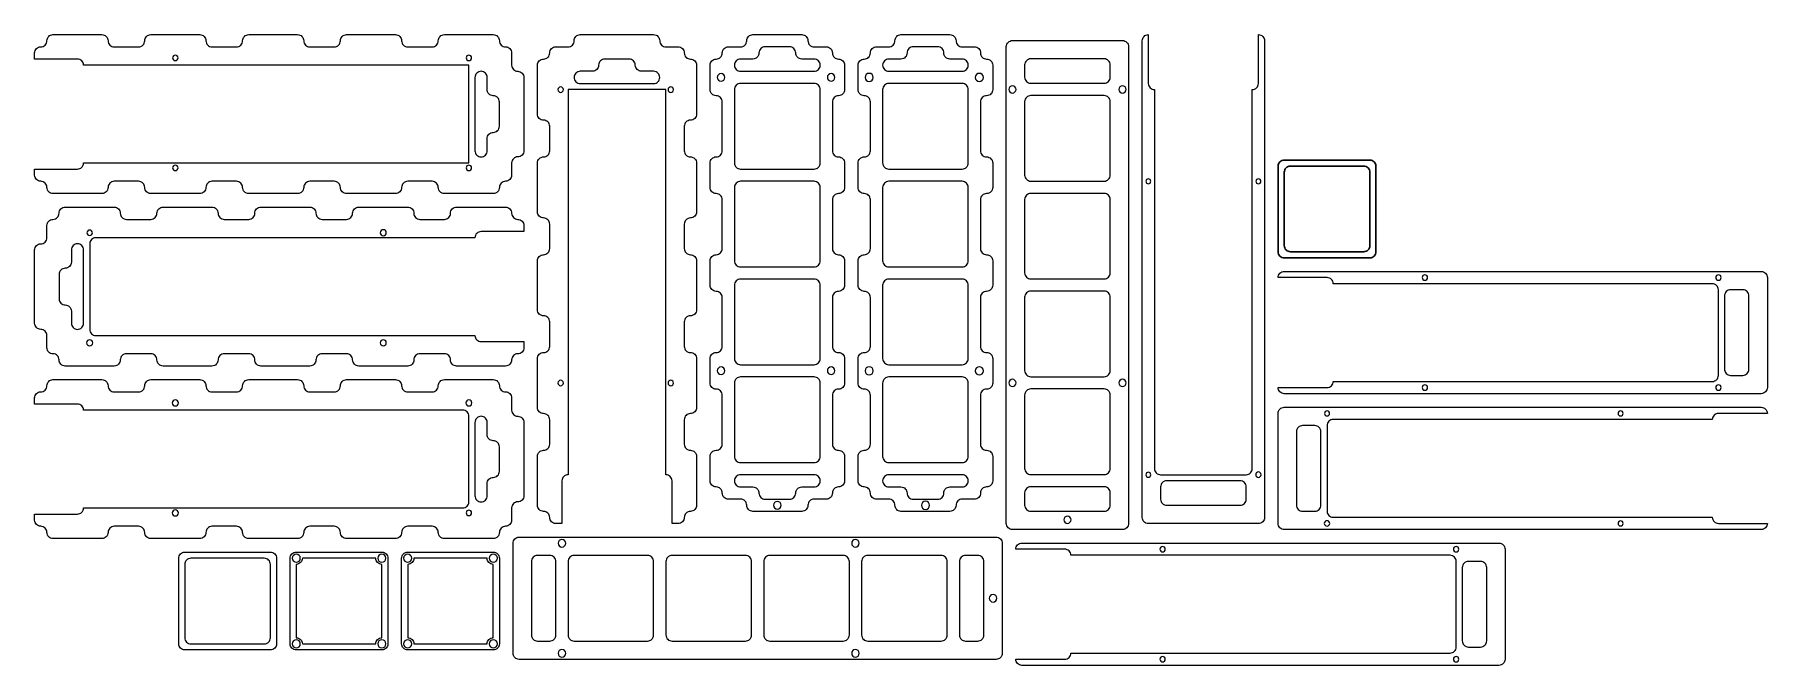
# Model space of a CAD drawing. Extents: x 1 to 256, y -94 to -1.
import ezdxf

# ---------------------------------------------------------------- set-up
doc = ezdxf.new("R2010")
doc.units = 0
doc.layers.get('0').update_dxf_attribs({"lineweight": 25})
for name, color, linetype, lineweight, true_color in [('1', 18, 'Continuous', 0, 0x000000), ('10', 18, 'Continuous', 0, 0x000000), ('11', 18, 'Continuous', 0, 0x000000), ('12', 18, 'Continuous', 0, 0x000000), ('13', 18, 'Continuous', 0, 0x000000), ('14', 18, 'Continuous', 0, 0x000000), ('15', 18, 'Continuous', 0, 0x000000), ('2', 18, 'Continuous', 0, 0x000000), ('3', 18, 'Continuous', 0, 0x000000), ('4', 18, 'Continuous', 0, 0x000000), ('5', 18, 'Continuous', 0, 0x000000), ('6', 18, 'Continuous', 0, 0x000000), ('7', 18, 'Continuous', 0, 0x000000), ('8', 18, 'Continuous', 0, 0x000000), ('9', 18, 'Continuous', 0, 0x000000)]:
    doc.layers.add(name, color=color, linetype=linetype, lineweight=lineweight, true_color=true_color)

msp = doc.modelspace()

# ---------------------------------------------------------------- linework, layer by layer
at = {"flags": 128}
for points in [[(184, -20.37, -0.414214), (184.9, -19.47), (185.8, -19.47), (186.7, -19.47), (187.6, -19.47), (188.5, -19.47), (189.4, -19.47), (190.3, -19.47), (191.2, -19.47), (192.1, -19.47), (193, -19.47), (193.9, -19.47), (194.8, -19.47), (195.7, -19.47), (196.6, -19.47), (197.5, -19.47, -0.414214), (198.4, -20.37), (198.4, -21.27), (198.4, -22.17), (198.4, -23.07), (198.4, -23.97), (198.4, -24.87), (198.4, -25.77), (198.4, -26.67), (198.4, -27.57), (198.4, -28.47), (198.4, -29.37), (198.4, -30.27), (198.4, -31.17), (198.4, -32.07), (198.4, -32.97, -0.414214), (197.5, -33.87), (196.6, -33.87), (195.7, -33.87), (194.8, -33.87), (193.9, -33.87), (193, -33.87), (192.1, -33.87), (191.2, -33.87), (190.3, -33.87), (189.4, -33.87), (188.5, -33.87), (187.6, -33.87), (186.7, -33.87), (185.8, -33.87), (184.9, -33.87, -0.414214), (184, -32.97), (184, -32.07), (184, -31.17), (184, -30.27), (184, -29.37), (184, -28.47), (184, -27.57), (184, -26.67), (184, -25.77), (184, -24.87), (184, -23.97), (184, -23.07), (184, -22.17), (184, -21.27), (184, -20.37)], [(184.9, -21.27), (184.9, -22.17), (184.9, -23.07), (184.9, -23.97), (184.9, -24.87), (184.9, -25.77), (184.9, -26.67), (184.9, -27.57), (184.9, -28.47), (184.9, -29.37), (184.9, -30.27), (184.9, -31.17), (184.9, -32.07, 0.414214), (185.8, -32.97), (186.7, -32.97), (187.6, -32.97), (188.5, -32.97), (189.4, -32.97), (190.3, -32.97), (191.2, -32.97), (192.1, -32.97), (193, -32.97), (193.9, -32.97), (194.8, -32.97), (195.7, -32.97), (196.6, -32.97, 0.414214), (197.5, -32.07), (197.5, -31.17), (197.5, -30.27), (197.5, -29.37), (197.5, -28.47), (197.5, -27.57), (197.5, -26.67), (197.5, -25.77), (197.5, -24.87), (197.5, -23.97), (197.5, -23.07), (197.5, -22.17), (197.5, -21.27, 0.414214), (196.6, -20.37), (195.7, -20.37), (194.8, -20.37), (193.9, -20.37), (193, -20.37), (192.1, -20.37), (191.2, -20.37), (190.3, -20.37), (189.4, -20.37), (188.5, -20.37), (187.6, -20.37), (186.7, -20.37), (185.8, -20.37, 0.414214), (184.9, -21.27)]]:
    msp.add_lwpolyline(points, format="xyb", dxfattribs=at)
at = {"layer": '1', "flags": 128}
for points in [[(68.5, -77.2, -0.414214), (69.4, -78.1), (69.4, -79), (69.4, -79.9), (69.4, -80.8), (69.4, -81.7), (69.4, -82.6), (69.4, -83.5), (69.4, -84.4), (69.4, -85.3), (69.4, -86.2), (69.4, -87.1), (69.4, -88), (69.4, -88.9), (69.4, -89.8), (69.4, -90.7, -0.414214), (68.5, -91.6), (67.6, -91.6), (66.7, -91.6), (65.8, -91.6), (64.9, -91.6), (64, -91.6), (63.1, -91.6), (62.2, -91.6), (61.3, -91.6), (60.4, -91.6), (59.5, -91.6), (58.6, -91.6), (57.7, -91.6), (56.8, -91.6), (55.9, -91.6, -0.414214), (55, -90.7), (55, -89.8), (55, -88.9), (55, -88), (55, -87.1), (55, -86.2), (55, -85.3), (55, -84.4), (55, -83.5), (55, -82.6), (55, -81.7), (55, -80.8), (55, -79.9), (55, -79), (55, -78.1, -0.414214), (55.9, -77.2), (56.8, -77.2), (57.7, -77.2), (58.6, -77.2), (59.5, -77.2), (60.4, -77.2), (61.3, -77.2), (62.2, -77.2), (63.1, -77.2), (64, -77.2), (64.9, -77.2), (65.8, -77.2), (66.7, -77.2), (67.6, -77.2), (68.5, -77.2)], [(55.9, -78.7, 1), (55.9, -77.5, 1), (55.9, -78.7)], [(67.6, -78.1), (66.7, -78.1), (65.8, -78.1), (64.9, -78.1), (64, -78.1), (63.1, -78.1), (62.2, -78.1), (61.3, -78.1), (60.4, -78.1), (59.5, -78.1), (58.6, -78.1), (57.7, -78.1), (56.8, -78.1, -0.414214), (55.9, -79), (55.9, -79.9), (55.9, -80.8), (55.9, -81.7), (55.9, -82.6), (55.9, -83.5), (55.9, -84.4), (55.9, -85.3), (55.9, -86.2), (55.9, -87.1), (55.9, -88), (55.9, -88.9), (55.9, -89.8, -0.414214), (56.8, -90.7), (57.7, -90.7), (58.6, -90.7), (59.5, -90.7), (60.4, -90.7), (61.3, -90.7), (62.2, -90.7), (63.1, -90.7), (64, -90.7), (64.9, -90.7), (65.8, -90.7), (66.7, -90.7), (67.6, -90.7, -0.414214), (68.5, -89.8), (68.5, -88.9), (68.5, -88), (68.5, -87.1), (68.5, -86.2), (68.5, -85.3), (68.5, -84.4), (68.5, -83.5), (68.5, -82.6), (68.5, -81.7), (68.5, -80.8), (68.5, -79.9), (68.5, -79, -0.414214), (67.6, -78.1)], [(68.5, -78.7, 1), (68.5, -77.5, 1), (68.5, -78.7)], [(55.9, -91.3, 1), (55.9, -90.1, 1), (55.9, -91.3)], [(68.5, -91.3, 1), (68.5, -90.1, 1), (68.5, -91.3)]]:
    msp.add_lwpolyline(points, format="xyb", dxfattribs=at)
at = {"layer": '10', "flags": 128}
for points in [[(181.1, -1.9), (181.1, -1, -0.414214), (182, -1.9), (182, -2.8), (182, -3.7), (182, -4.6), (182, -5.5), (182, -6.4), (182, -7.3), (182, -8.2), (182, -9.1), (182, -10), (182, -10.9), (182, -11.8), (182, -12.7), (182, -13.6), (182, -14.5), (182, -15.4), (182, -16.3), (182, -17.2), (182, -18.1), (182, -19), (182, -19.9), (182, -20.8), (182, -21.7), (182, -22.6), (182, -23.5), (182, -24.4), (182, -25.3), (182, -26.2), (182, -27.1), (182, -28), (182, -28.9), (182, -29.8), (182, -30.7), (182, -31.6), (182, -32.5), (182, -33.4), (182, -34.3), (182, -35.2), (182, -36.1), (182, -37), (182, -37.9), (182, -38.8), (182, -39.7), (182, -40.6), (182, -41.5), (182, -42.4), (182, -43.3), (182, -44.2), (182, -45.1), (182, -46), (182, -46.9), (182, -47.8), (182, -48.7), (182, -49.6), (182, -50.5), (182, -51.4), (182, -52.3), (182, -53.2), (182, -54.1), (182, -55), (182, -55.9), (182, -56.8), (182, -57.7), (182, -58.6), (182, -59.5), (182, -60.4), (182, -61.3), (182, -62.2), (182, -63.1), (182, -64), (182, -64.9), (182, -65.8), (182, -66.7), (182, -67.6), (182, -68.5), (182, -69.4), (182, -70.3), (182, -71.2), (182, -72.1, -0.414214), (181.1, -73), (180.2, -73), (179.3, -73), (178.4, -73), (177.5, -73), (176.6, -73), (175.7, -73), (174.8, -73), (173.9, -73), (173, -73), (172.1, -73), (171.2, -73), (170.3, -73), (169.4, -73), (168.5, -73), (167.6, -73), (166.7, -73), (165.8, -73), (164.9, -73, -0.414214), (164, -72.1), (164, -71.2), (164, -70.3), (164, -69.4), (164, -68.5), (164, -67.6), (164, -66.7), (164, -65.8), (164, -64.9), (164, -64), (164, -63.1), (164, -62.2), (164, -61.3), (164, -60.4), (164, -59.5), (164, -58.6), (164, -57.7), (164, -56.8), (164, -55.9), (164, -55), (164, -54.1), (164, -53.2), (164, -52.3), (164, -51.4), (164, -50.5), (164, -49.6), (164, -48.7), (164, -47.8), (164, -46.9), (164, -46), (164, -45.1), (164, -44.2), (164, -43.3), (164, -42.4), (164, -41.5), (164, -40.6), (164, -39.7), (164, -38.8), (164, -37.9), (164, -37), (164, -36.1), (164, -35.2), (164, -34.3), (164, -33.4), (164, -32.5), (164, -31.6), (164, -30.7), (164, -29.8), (164, -28.9), (164, -28), (164, -27.1), (164, -26.2), (164, -25.3), (164, -24.4), (164, -23.5), (164, -22.6), (164, -21.7), (164, -20.8), (164, -19.9), (164, -19), (164, -18.1), (164, -17.2), (164, -16.3), (164, -15.4), (164, -14.5), (164, -13.6), (164, -12.7), (164, -11.8), (164, -10.9), (164, -10), (164, -9.1), (164, -8.2), (164, -7.3), (164, -6.4), (164, -5.5), (164, -4.6), (164, -3.7), (164, -2.8), (164, -1.9, -0.414214), (164.9, -1), (164.9, -1.9), (164.9, -2.8), (164.9, -3.7), (164.9, -4.6), (164.9, -5.5), (164.9, -6.4), (164.9, -7.3), (164.9, -8.2, 0.414214), (165.8, -9.1), (165.8, -10), (165.8, -10.9), (165.8, -11.8), (165.8, -12.7), (165.8, -13.6), (165.8, -14.5), (165.8, -15.4), (165.8, -16.3), (165.8, -17.2), (165.8, -18.1), (165.8, -19), (165.8, -19.9), (165.8, -20.8), (165.8, -21.7), (165.8, -22.6), (165.8, -23.5), (165.8, -24.4), (165.8, -25.3), (165.8, -26.2), (165.8, -27.1), (165.8, -28), (165.8, -28.9), (165.8, -29.8), (165.8, -30.7), (165.8, -31.6), (165.8, -32.5), (165.8, -33.4), (165.8, -34.3), (165.8, -35.2), (165.8, -36.1), (165.8, -37), (165.8, -37.9), (165.8, -38.8), (165.8, -39.7), (165.8, -40.6), (165.8, -41.5), (165.8, -42.4), (165.8, -43.3), (165.8, -44.2), (165.8, -45.1), (165.8, -46), (165.8, -46.9), (165.8, -47.8), (165.8, -48.7), (165.8, -49.6), (165.8, -50.5), (165.8, -51.4), (165.8, -52.3), (165.8, -53.2), (165.8, -54.1), (165.8, -55), (165.8, -55.9), (165.8, -56.8), (165.8, -57.7), (165.8, -58.6), (165.8, -59.5), (165.8, -60.4), (165.8, -61.3), (165.8, -62.2), (165.8, -63.1), (165.8, -64), (165.8, -64.9, 0.414214), (166.7, -65.8), (167.6, -65.8), (168.5, -65.8), (169.4, -65.8), (170.3, -65.8), (171.2, -65.8), (172.1, -65.8), (173, -65.8), (173.9, -65.8), (174.8, -65.8), (175.7, -65.8), (176.6, -65.8), (177.5, -65.8), (178.4, -65.8), (179.3, -65.8, 0.414214), (180.2, -64.9), (180.2, -64), (180.2, -63.1), (180.2, -62.2), (180.2, -61.3), (180.2, -60.4), (180.2, -59.5), (180.2, -58.6), (180.2, -57.7), (180.2, -56.8), (180.2, -55.9), (180.2, -55), (180.2, -54.1), (180.2, -53.2), (180.2, -52.3), (180.2, -51.4), (180.2, -50.5), (180.2, -49.6), (180.2, -48.7), (180.2, -47.8), (180.2, -46.9), (180.2, -46), (180.2, -45.1), (180.2, -44.2), (180.2, -43.3), (180.2, -42.4), (180.2, -41.5), (180.2, -40.6), (180.2, -39.7), (180.2, -38.8), (180.2, -37.9), (180.2, -37), (180.2, -36.1), (180.2, -35.2), (180.2, -34.3), (180.2, -33.4), (180.2, -32.5), (180.2, -31.6), (180.2, -30.7), (180.2, -29.8), (180.2, -28.9), (180.2, -28), (180.2, -27.1), (180.2, -26.2), (180.2, -25.3), (180.2, -24.4), (180.2, -23.5), (180.2, -22.6), (180.2, -21.7), (180.2, -20.8), (180.2, -19.9), (180.2, -19), (180.2, -18.1), (180.2, -17.2), (180.2, -16.3), (180.2, -15.4), (180.2, -14.5), (180.2, -13.6), (180.2, -12.7), (180.2, -11.8), (180.2, -10.9), (180.2, -10), (180.2, -9.1, 0.414214), (181.1, -8.2), (181.1, -7.3), (181.1, -6.4), (181.1, -5.5), (181.1, -4.6), (181.1, -3.7), (181.1, -2.8), (181.1, -1.9)], [(164.9, -22.97, 1), (164.9, -22.23, 1), (164.9, -22.97)], [(181.1, -22.97, 1), (181.1, -22.23, 1), (181.1, -22.97)], [(164.9, -66.17, 1), (164.9, -65.43, 1), (164.9, -66.17)], [(181.1, -66.2, 1), (181.1, -65.4, 1), (181.1, -66.2)], [(179.3, -68.5), (179.3, -67.6, 0.414214), (178.4, -66.7), (177.5, -66.7), (176.6, -66.7), (175.7, -66.7), (174.8, -66.7), (173.9, -66.7), (173, -66.7), (172.1, -66.7), (171.2, -66.7), (170.3, -66.7), (169.4, -66.7), (168.5, -66.7), (167.6, -66.7, 0.414214), (166.7, -67.6), (166.7, -68.5), (166.7, -69.4, 0.414214), (167.6, -70.3), (168.5, -70.3), (169.4, -70.3), (170.3, -70.3), (171.2, -70.3), (172.1, -70.3), (173, -70.3), (173.9, -70.3), (174.8, -70.3), (175.7, -70.3), (176.6, -70.3), (177.5, -70.3), (178.4, -70.3, 0.414214), (179.3, -69.4), (179.3, -68.5)]]:
    msp.add_lwpolyline(points, format="xyb", dxfattribs=at)
at = {"layer": '11', "flags": 128}
for points in [[(184.9, -36.77), (184, -36.77, -0.414214), (184.9, -35.87), (185.8, -35.87), (186.7, -35.87), (187.6, -35.87), (188.5, -35.87), (189.4, -35.87), (190.3, -35.87), (191.2, -35.87), (192.1, -35.87), (193, -35.87), (193.9, -35.87), (194.8, -35.87), (195.7, -35.87), (196.6, -35.87), (197.5, -35.87), (198.4, -35.87), (199.3, -35.87), (200.2, -35.87), (201.1, -35.87), (202, -35.87), (202.9, -35.87), (203.8, -35.87), (204.7, -35.87), (205.6, -35.87), (206.5, -35.87), (207.4, -35.87), (208.3, -35.87), (209.2, -35.87), (210.1, -35.87), (211, -35.87), (211.9, -35.87), (212.8, -35.87), (213.7, -35.87), (214.6, -35.87), (215.5, -35.87), (216.4, -35.87), (217.3, -35.87), (218.2, -35.87), (219.1, -35.87), (220, -35.87), (220.9, -35.87), (221.8, -35.87), (222.7, -35.87), (223.6, -35.87), (224.5, -35.87), (225.4, -35.87), (226.3, -35.87), (227.2, -35.87), (228.1, -35.87), (229, -35.87), (229.9, -35.87), (230.8, -35.87), (231.7, -35.87), (232.6, -35.87), (233.5, -35.87), (234.4, -35.87), (235.3, -35.87), (236.2, -35.87), (237.1, -35.87), (238, -35.87), (238.9, -35.87), (239.8, -35.87), (240.7, -35.87), (241.6, -35.87), (242.5, -35.87), (243.4, -35.87), (244.3, -35.87), (245.2, -35.87), (246.1, -35.87), (247, -35.87), (247.9, -35.87), (248.8, -35.87), (249.7, -35.87), (250.6, -35.87), (251.5, -35.87), (252.4, -35.87), (253.3, -35.87), (254.2, -35.87), (255.1, -35.87, -0.414214), (256, -36.77), (256, -37.67), (256, -38.57), (256, -39.47), (256, -40.37), (256, -41.27), (256, -42.17), (256, -43.07), (256, -43.97), (256, -44.87), (256, -45.77), (256, -46.67), (256, -47.57), (256, -48.47), (256, -49.37), (256, -50.27), (256, -51.17), (256, -52.07), (256, -52.97, -0.414214), (255.1, -53.87), (254.2, -53.87), (253.3, -53.87), (252.4, -53.87), (251.5, -53.87), (250.6, -53.87), (249.7, -53.87), (248.8, -53.87), (247.9, -53.87), (247, -53.87), (246.1, -53.87), (245.2, -53.87), (244.3, -53.87), (243.4, -53.87), (242.5, -53.87), (241.6, -53.87), (240.7, -53.87), (239.8, -53.87), (238.9, -53.87), (238, -53.87), (237.1, -53.87), (236.2, -53.87), (235.3, -53.87), (234.4, -53.87), (233.5, -53.87), (232.6, -53.87), (231.7, -53.87), (230.8, -53.87), (229.9, -53.87), (229, -53.87), (228.1, -53.87), (227.2, -53.87), (226.3, -53.87), (225.4, -53.87), (224.5, -53.87), (223.6, -53.87), (222.7, -53.87), (221.8, -53.87), (220.9, -53.87), (220, -53.87), (219.1, -53.87), (218.2, -53.87), (217.3, -53.87), (216.4, -53.87), (215.5, -53.87), (214.6, -53.87), (213.7, -53.87), (212.8, -53.87), (211.9, -53.87), (211, -53.87), (210.1, -53.87), (209.2, -53.87), (208.3, -53.87), (207.4, -53.87), (206.5, -53.87), (205.6, -53.87), (204.7, -53.87), (203.8, -53.87), (202.9, -53.87), (202, -53.87), (201.1, -53.87), (200.2, -53.87), (199.3, -53.87), (198.4, -53.87), (197.5, -53.87), (196.6, -53.87), (195.7, -53.87), (194.8, -53.87), (193.9, -53.87), (193, -53.87), (192.1, -53.87), (191.2, -53.87), (190.3, -53.87), (189.4, -53.87), (188.5, -53.87), (187.6, -53.87), (186.7, -53.87), (185.8, -53.87), (184.9, -53.87, -0.414214), (184, -52.97), (184.9, -52.97), (185.8, -52.97), (186.7, -52.97), (187.6, -52.97), (188.5, -52.97), (189.4, -52.97), (190.3, -52.97), (191.2, -52.97, 0.414214), (192.1, -52.07), (193, -52.07), (193.9, -52.07), (194.8, -52.07), (195.7, -52.07), (196.6, -52.07), (197.5, -52.07), (198.4, -52.07), (199.3, -52.07), (200.2, -52.07), (201.1, -52.07), (202, -52.07), (202.9, -52.07), (203.8, -52.07), (204.7, -52.07), (205.6, -52.07), (206.5, -52.07), (207.4, -52.07), (208.3, -52.07), (209.2, -52.07), (210.1, -52.07), (211, -52.07), (211.9, -52.07), (212.8, -52.07), (213.7, -52.07), (214.6, -52.07), (215.5, -52.07), (216.4, -52.07), (217.3, -52.07), (218.2, -52.07), (219.1, -52.07), (220, -52.07), (220.9, -52.07), (221.8, -52.07), (222.7, -52.07), (223.6, -52.07), (224.5, -52.07), (225.4, -52.07), (226.3, -52.07), (227.2, -52.07), (228.1, -52.07), (229, -52.07), (229.9, -52.07), (230.8, -52.07), (231.7, -52.07), (232.6, -52.07), (233.5, -52.07), (234.4, -52.07), (235.3, -52.07), (236.2, -52.07), (237.1, -52.07), (238, -52.07), (238.9, -52.07), (239.8, -52.07), (240.7, -52.07), (241.6, -52.07), (242.5, -52.07), (243.4, -52.07), (244.3, -52.07), (245.2, -52.07), (246.1, -52.07), (247, -52.07), (247.9, -52.07, 0.414214), (248.8, -51.17), (248.8, -50.27), (248.8, -49.37), (248.8, -48.47), (248.8, -47.57), (248.8, -46.67), (248.8, -45.77), (248.8, -44.87), (248.8, -43.97), (248.8, -43.07), (248.8, -42.17), (248.8, -41.27), (248.8, -40.37), (248.8, -39.47), (248.8, -38.57, 0.414214), (247.9, -37.67), (247, -37.67), (246.1, -37.67), (245.2, -37.67), (244.3, -37.67), (243.4, -37.67), (242.5, -37.67), (241.6, -37.67), (240.7, -37.67), (239.8, -37.67), (238.9, -37.67), (238, -37.67), (237.1, -37.67), (236.2, -37.67), (235.3, -37.67), (234.4, -37.67), (233.5, -37.67), (232.6, -37.67), (231.7, -37.67), (230.8, -37.67), (229.9, -37.67), (229, -37.67), (228.1, -37.67), (227.2, -37.67), (226.3, -37.67), (225.4, -37.67), (224.5, -37.67), (223.6, -37.67), (222.7, -37.67), (221.8, -37.67), (220.9, -37.67), (220, -37.67), (219.1, -37.67), (218.2, -37.67), (217.3, -37.67), (216.4, -37.67), (215.5, -37.67), (214.6, -37.67), (213.7, -37.67), (212.8, -37.67), (211.9, -37.67), (211, -37.67), (210.1, -37.67), (209.2, -37.67), (208.3, -37.67), (207.4, -37.67), (206.5, -37.67), (205.6, -37.67), (204.7, -37.67), (203.8, -37.67), (202.9, -37.67), (202, -37.67), (201.1, -37.67), (200.2, -37.67), (199.3, -37.67), (198.4, -37.67), (197.5, -37.67), (196.6, -37.67), (195.7, -37.67), (194.8, -37.67), (193.9, -37.67), (193, -37.67), (192.1, -37.67, 0.414214), (191.2, -36.77), (190.3, -36.77), (189.4, -36.77), (188.5, -36.77), (187.6, -36.77), (186.7, -36.77), (185.8, -36.77), (184.9, -36.77)], [(206, -36.77, 1), (205.2, -36.77, 1), (206, -36.77)], [(249.2, -36.77, 1), (248.4, -36.77, 1), (249.2, -36.77)], [(251.5, -38.57), (250.6, -38.57, 0.414214), (249.7, -39.47), (249.7, -40.37), (249.7, -41.27), (249.7, -42.17), (249.7, -43.07), (249.7, -43.97), (249.7, -44.87), (249.7, -45.77), (249.7, -46.67), (249.7, -47.57), (249.7, -48.47), (249.7, -49.37), (249.7, -50.27, 0.414214), (250.6, -51.17), (251.5, -51.17), (252.4, -51.17, 0.414214), (253.3, -50.27), (253.3, -49.37), (253.3, -48.47), (253.3, -47.57), (253.3, -46.67), (253.3, -45.77), (253.3, -44.87), (253.3, -43.97), (253.3, -43.07), (253.3, -42.17), (253.3, -41.27), (253.3, -40.37), (253.3, -39.47, 0.414214), (252.4, -38.57), (251.5, -38.57)], [(206, -52.97, 1), (205.2, -52.97, 1), (206, -52.97)], [(249.2, -52.97, 1), (248.4, -52.97, 1), (249.2, -52.97)]]:
    msp.add_lwpolyline(points, format="xyb", dxfattribs=at)
at = {"layer": '12', "flags": 128}
for points in [[(129.4, -71.2), (128.5, -71.2, -0.414214), (127.6, -70.3, 0.414214), (126.7, -69.4), (125.8, -69.4), (124.9, -69.4, -0.414214), (124, -68.5, 0.414214), (123.1, -67.6, -0.414214), (122.2, -66.7), (122.2, -65.8), (122.2, -64.9), (122.2, -64), (122.2, -63.1, -0.414214), (123.1, -62.2, 0.414214), (124, -61.3), (124, -60.4), (124, -59.5), (124, -58.6), (124, -57.7), (124, -56.8), (124, -55.9), (124, -55), (124, -54.1, 0.414214), (123.1, -53.2, -0.414214), (122.2, -52.3), (122.2, -51.4), (122.2, -50.5), (122.2, -49.6), (122.2, -48.7, -0.414214), (123.1, -47.8, 0.414214), (124, -46.9), (124, -46), (124, -45.1), (124, -44.2), (124, -43.3), (124, -42.4), (124, -41.5), (124, -40.6), (124, -39.7, 0.414214), (123.1, -38.8, -0.414214), (122.2, -37.9), (122.2, -37), (122.2, -36.1), (122.2, -35.2), (122.2, -34.3, -0.414214), (123.1, -33.4, 0.414214), (124, -32.5), (124, -31.6), (124, -30.7), (124, -29.8), (124, -28.9), (124, -28), (124, -27.1), (124, -26.2), (124, -25.3, 0.414214), (123.1, -24.4, -0.414214), (122.2, -23.5), (122.2, -22.6), (122.2, -21.7), (122.2, -20.8), (122.2, -19.9, -0.414214), (123.1, -19, 0.414214), (124, -18.1), (124, -17.2), (124, -16.3), (124, -15.4), (124, -14.5), (124, -13.6), (124, -12.7), (124, -11.8), (124, -10.9, 0.414214), (123.1, -10, -0.414214), (122.2, -9.1), (122.2, -8.2), (122.2, -7.3), (122.2, -6.4), (122.2, -5.5, -0.414214), (123.1, -4.6, 0.414214), (124, -3.7, -0.414214), (124.9, -2.8), (125.8, -2.8), (126.7, -2.8, 0.414214), (127.6, -1.9, -0.414214), (128.5, -1), (129.4, -1), (130.3, -1), (131.2, -1), (132.1, -1), (133, -1), (133.9, -1), (134.8, -1), (135.7, -1, -0.414214), (136.6, -1.9, 0.414214), (137.5, -2.8), (138.4, -2.8), (139.3, -2.8, -0.414214), (140.2, -3.7, 0.414214), (141.1, -4.6, -0.414214), (142, -5.5), (142, -6.4), (142, -7.3), (142, -8.2), (142, -9.1, -0.414214), (141.1, -10, 0.414214), (140.2, -10.9), (140.2, -11.8), (140.2, -12.7), (140.2, -13.6), (140.2, -14.5), (140.2, -15.4), (140.2, -16.3), (140.2, -17.2), (140.2, -18.1, 0.414214), (141.1, -19, -0.414214), (142, -19.9), (142, -20.8), (142, -21.7), (142, -22.6), (142, -23.5, -0.414214), (141.1, -24.4, 0.414214), (140.2, -25.3), (140.2, -26.2), (140.2, -27.1), (140.2, -28), (140.2, -28.9), (140.2, -29.8), (140.2, -30.7), (140.2, -31.6), (140.2, -32.5, 0.414214), (141.1, -33.4, -0.414214), (142, -34.3), (142, -35.2), (142, -36.1), (142, -37), (142, -37.9, -0.414214), (141.1, -38.8, 0.414214), (140.2, -39.7), (140.2, -40.6), (140.2, -41.5), (140.2, -42.4), (140.2, -43.3), (140.2, -44.2), (140.2, -45.1), (140.2, -46), (140.2, -46.9, 0.414214), (141.1, -47.8, -0.414214), (142, -48.7), (142, -49.6), (142, -50.5), (142, -51.4), (142, -52.3, -0.414214), (141.1, -53.2, 0.414214), (140.2, -54.1), (140.2, -55), (140.2, -55.9), (140.2, -56.8), (140.2, -57.7), (140.2, -58.6), (140.2, -59.5), (140.2, -60.4), (140.2, -61.3, 0.414214), (141.1, -62.2, -0.414214), (142, -63.1), (142, -64), (142, -64.9), (142, -65.8), (142, -66.7, -0.414214), (141.1, -67.6, 0.414214), (140.2, -68.5, -0.414214), (139.3, -69.4), (138.4, -69.4), (137.5, -69.4, 0.414214), (136.6, -70.3, -0.414214), (135.7, -71.2), (134.8, -71.2), (133.9, -71.2), (133, -71.2), (132.1, -71.2), (131.2, -71.2), (130.3, -71.2), (129.4, -71.2)], [(126.7, -6.4), (127.6, -6.4), (128.5, -6.4), (129.4, -6.4), (130.3, -6.4), (131.2, -6.4), (132.1, -6.4), (133, -6.4), (133.9, -6.4), (134.8, -6.4), (135.7, -6.4), (136.6, -6.4), (137.5, -6.4, 0.414214), (138.4, -5.5, 0.414214), (137.5, -4.6), (136.6, -4.6), (135.7, -4.6, -0.414214), (134.8, -3.7, 0.414214), (133.9, -2.8), (133, -2.8), (132.1, -2.8), (131.2, -2.8), (130.3, -2.8, 0.414214), (129.4, -3.7, -0.414214), (128.5, -4.6), (127.6, -4.6), (126.7, -4.6, 0.414214), (125.8, -5.5, 0.414214), (126.7, -6.4)], [(123.82, -6.7, 1), (123.82, -7.9, 1), (123.82, -6.7)], [(140.02, -6.7, 1), (140.02, -7.9, 1), (140.02, -6.7)], [(126.7, -20.8), (127.6, -20.8), (128.5, -20.8), (129.4, -20.8), (130.3, -20.8), (131.2, -20.8), (132.1, -20.8), (133, -20.8), (133.9, -20.8), (134.8, -20.8), (135.7, -20.8), (136.6, -20.8), (137.5, -20.8, 0.414214), (138.4, -19.9), (138.4, -19), (138.4, -18.1), (138.4, -17.2), (138.4, -16.3), (138.4, -15.4), (138.4, -14.5), (138.4, -13.6), (138.4, -12.7), (138.4, -11.8), (138.4, -10.9), (138.4, -10), (138.4, -9.1, 0.414214), (137.5, -8.2), (136.6, -8.2), (135.7, -8.2), (134.8, -8.2), (133.9, -8.2), (133, -8.2), (132.1, -8.2), (131.2, -8.2), (130.3, -8.2), (129.4, -8.2), (128.5, -8.2), (127.6, -8.2), (126.7, -8.2, 0.414214), (125.8, -9.1), (125.8, -10), (125.8, -10.9), (125.8, -11.8), (125.8, -12.7), (125.8, -13.6), (125.8, -14.5), (125.8, -15.4), (125.8, -16.3), (125.8, -17.2), (125.8, -18.1), (125.8, -19), (125.8, -19.9, 0.414214), (126.7, -20.8)], [(126.7, -35.2), (127.6, -35.2), (128.5, -35.2), (129.4, -35.2), (130.3, -35.2), (131.2, -35.2), (132.1, -35.2), (133, -35.2), (133.9, -35.2), (134.8, -35.2), (135.7, -35.2), (136.6, -35.2), (137.5, -35.2, 0.414214), (138.4, -34.3), (138.4, -33.4), (138.4, -32.5), (138.4, -31.6), (138.4, -30.7), (138.4, -29.8), (138.4, -28.9), (138.4, -28), (138.4, -27.1), (138.4, -26.2), (138.4, -25.3), (138.4, -24.4), (138.4, -23.5, 0.414214), (137.5, -22.6), (136.6, -22.6), (135.7, -22.6), (134.8, -22.6), (133.9, -22.6), (133, -22.6), (132.1, -22.6), (131.2, -22.6), (130.3, -22.6), (129.4, -22.6), (128.5, -22.6), (127.6, -22.6), (126.7, -22.6, 0.414214), (125.8, -23.5), (125.8, -24.4), (125.8, -25.3), (125.8, -26.2), (125.8, -27.1), (125.8, -28), (125.8, -28.9), (125.8, -29.8), (125.8, -30.7), (125.8, -31.6), (125.8, -32.5), (125.8, -33.4), (125.8, -34.3, 0.414214), (126.7, -35.2)], [(126.7, -49.6), (127.6, -49.6), (128.5, -49.6), (129.4, -49.6), (130.3, -49.6), (131.2, -49.6), (132.1, -49.6), (133, -49.6), (133.9, -49.6), (134.8, -49.6), (135.7, -49.6), (136.6, -49.6), (137.5, -49.6, 0.414214), (138.4, -48.7), (138.4, -47.8), (138.4, -46.9), (138.4, -46), (138.4, -45.1), (138.4, -44.2), (138.4, -43.3), (138.4, -42.4), (138.4, -41.5), (138.4, -40.6), (138.4, -39.7), (138.4, -38.8), (138.4, -37.9, 0.414214), (137.5, -37), (136.6, -37), (135.7, -37), (134.8, -37), (133.9, -37), (133, -37), (132.1, -37), (131.2, -37), (130.3, -37), (129.4, -37), (128.5, -37), (127.6, -37), (126.7, -37, 0.414214), (125.8, -37.9), (125.8, -38.8), (125.8, -39.7), (125.8, -40.6), (125.8, -41.5), (125.8, -42.4), (125.8, -43.3), (125.8, -44.2), (125.8, -45.1), (125.8, -46), (125.8, -46.9), (125.8, -47.8), (125.8, -48.7, 0.414214), (126.7, -49.6)], [(123.82, -49.9, 1), (123.82, -51.1, 1), (123.82, -49.9)], [(140.02, -49.9, 1), (140.02, -51.1, 1), (140.02, -49.9)], [(126.7, -64), (127.6, -64), (128.5, -64), (129.4, -64), (130.3, -64), (131.2, -64), (132.1, -64), (133, -64), (133.9, -64), (134.8, -64), (135.7, -64), (136.6, -64), (137.5, -64, 0.414214), (138.4, -63.1), (138.4, -62.2), (138.4, -61.3), (138.4, -60.4), (138.4, -59.5), (138.4, -58.6), (138.4, -57.7), (138.4, -56.8), (138.4, -55.9), (138.4, -55), (138.4, -54.1), (138.4, -53.2), (138.4, -52.3, 0.414214), (137.5, -51.4), (136.6, -51.4), (135.7, -51.4), (134.8, -51.4), (133.9, -51.4), (133, -51.4), (132.1, -51.4), (131.2, -51.4), (130.3, -51.4), (129.4, -51.4), (128.5, -51.4), (127.6, -51.4), (126.7, -51.4, 0.414214), (125.8, -52.3), (125.8, -53.2), (125.8, -54.1), (125.8, -55), (125.8, -55.9), (125.8, -56.8), (125.8, -57.7), (125.8, -58.6), (125.8, -59.5), (125.8, -60.4), (125.8, -61.3), (125.8, -62.2), (125.8, -63.1, 0.414214), (126.7, -64)], [(130.3, -69.4), (131.2, -69.4), (132.1, -69.4), (133, -69.4), (133.9, -69.4, 0.414214), (134.8, -68.5, -0.414214), (135.7, -67.6), (136.6, -67.6), (137.5, -67.6, 0.414214), (138.4, -66.7, 0.414214), (137.5, -65.8), (136.6, -65.8), (135.7, -65.8), (134.8, -65.8), (133.9, -65.8), (133, -65.8), (132.1, -65.8), (131.2, -65.8), (130.3, -65.8), (129.4, -65.8), (128.5, -65.8), (127.6, -65.8), (126.7, -65.8, 0.414214), (125.8, -66.7, 0.414214), (126.7, -67.6), (127.6, -67.6), (128.5, -67.6, -0.414214), (129.4, -68.5, 0.414214), (130.3, -69.4)], [(132.1, -69.7, 1), (132.1, -70.9, 1), (132.1, -69.7)]]:
    msp.add_lwpolyline(points, format="xyb", dxfattribs=at)
at = {"layer": '13', "flags": 128}
for points in [[(107.6, -71.2), (106.7, -71.2, -0.414214), (105.8, -70.3, 0.414214), (104.9, -69.4), (104, -69.4), (103.1, -69.4, -0.414214), (102.2, -68.5, 0.414214), (101.3, -67.6, -0.414214), (100.4, -66.7), (100.4, -65.8), (100.4, -64.9), (100.4, -64), (100.4, -63.1, -0.414214), (101.3, -62.2, 0.414214), (102.2, -61.3), (102.2, -60.4), (102.2, -59.5), (102.2, -58.6), (102.2, -57.7), (102.2, -56.8), (102.2, -55.9), (102.2, -55), (102.2, -54.1, 0.414214), (101.3, -53.2, -0.414214), (100.4, -52.3), (100.4, -51.4), (100.4, -50.5), (100.4, -49.6), (100.4, -48.7, -0.414214), (101.3, -47.8, 0.414214), (102.2, -46.9), (102.2, -46), (102.2, -45.1), (102.2, -44.2), (102.2, -43.3), (102.2, -42.4), (102.2, -41.5), (102.2, -40.6), (102.2, -39.7, 0.414214), (101.3, -38.8, -0.414214), (100.4, -37.9), (100.4, -37), (100.4, -36.1), (100.4, -35.2), (100.4, -34.3, -0.414214), (101.3, -33.4, 0.414214), (102.2, -32.5), (102.2, -31.6), (102.2, -30.7), (102.2, -29.8), (102.2, -28.9), (102.2, -28), (102.2, -27.1), (102.2, -26.2), (102.2, -25.3, 0.414214), (101.3, -24.4, -0.414214), (100.4, -23.5), (100.4, -22.6), (100.4, -21.7), (100.4, -20.8), (100.4, -19.9, -0.414214), (101.3, -19, 0.414214), (102.2, -18.1), (102.2, -17.2), (102.2, -16.3), (102.2, -15.4), (102.2, -14.5), (102.2, -13.6), (102.2, -12.7), (102.2, -11.8), (102.2, -10.9, 0.414214), (101.3, -10, -0.414214), (100.4, -9.1), (100.4, -8.2), (100.4, -7.3), (100.4, -6.4), (100.4, -5.5, -0.414214), (101.3, -4.6, 0.414214), (102.2, -3.7, -0.414214), (103.1, -2.8), (104, -2.8), (104.9, -2.8, 0.414214), (105.8, -1.9, -0.414214), (106.7, -1), (107.6, -1), (108.5, -1), (109.4, -1), (110.3, -1), (111.2, -1), (112.1, -1), (113, -1), (113.9, -1, -0.414214), (114.8, -1.9, 0.414214), (115.7, -2.8), (116.6, -2.8), (117.5, -2.8, -0.414214), (118.4, -3.7, 0.414214), (119.3, -4.6, -0.414214), (120.2, -5.5), (120.2, -6.4), (120.2, -7.3), (120.2, -8.2), (120.2, -9.1, -0.414214), (119.3, -10, 0.414214), (118.4, -10.9), (118.4, -11.8), (118.4, -12.7), (118.4, -13.6), (118.4, -14.5), (118.4, -15.4), (118.4, -16.3), (118.4, -17.2), (118.4, -18.1, 0.414214), (119.3, -19, -0.414214), (120.2, -19.9), (120.2, -20.8), (120.2, -21.7), (120.2, -22.6), (120.2, -23.5, -0.414214), (119.3, -24.4, 0.414214), (118.4, -25.3), (118.4, -26.2), (118.4, -27.1), (118.4, -28), (118.4, -28.9), (118.4, -29.8), (118.4, -30.7), (118.4, -31.6), (118.4, -32.5, 0.414214), (119.3, -33.4, -0.414214), (120.2, -34.3), (120.2, -35.2), (120.2, -36.1), (120.2, -37), (120.2, -37.9, -0.414214), (119.3, -38.8, 0.414214), (118.4, -39.7), (118.4, -40.6), (118.4, -41.5), (118.4, -42.4), (118.4, -43.3), (118.4, -44.2), (118.4, -45.1), (118.4, -46), (118.4, -46.9, 0.414214), (119.3, -47.8, -0.414214), (120.2, -48.7), (120.2, -49.6), (120.2, -50.5), (120.2, -51.4), (120.2, -52.3, -0.414214), (119.3, -53.2, 0.414214), (118.4, -54.1), (118.4, -55), (118.4, -55.9), (118.4, -56.8), (118.4, -57.7), (118.4, -58.6), (118.4, -59.5), (118.4, -60.4), (118.4, -61.3, 0.414214), (119.3, -62.2, -0.414214), (120.2, -63.1), (120.2, -64), (120.2, -64.9), (120.2, -65.8), (120.2, -66.7, -0.414214), (119.3, -67.6, 0.414214), (118.4, -68.5, -0.414214), (117.5, -69.4), (116.6, -69.4), (115.7, -69.4, 0.414214), (114.8, -70.3, -0.414214), (113.9, -71.2), (113, -71.2), (112.1, -71.2), (111.2, -71.2), (110.3, -71.2), (109.4, -71.2), (108.5, -71.2), (107.6, -71.2)], [(104.9, -6.4), (105.8, -6.4), (106.7, -6.4), (107.6, -6.4), (108.5, -6.4), (109.4, -6.4), (110.3, -6.4), (111.2, -6.4), (112.1, -6.4), (113, -6.4), (113.9, -6.4), (114.8, -6.4), (115.7, -6.4, 0.414214), (116.6, -5.5, 0.414214), (115.7, -4.6), (114.8, -4.6), (113.9, -4.6, -0.414214), (113, -3.7, 0.414214), (112.1, -2.8), (111.2, -2.8), (110.3, -2.8), (109.4, -2.8), (108.5, -2.8, 0.414214), (107.6, -3.7, -0.414214), (106.7, -4.6), (105.8, -4.6), (104.9, -4.6, 0.414214), (104, -5.5, 0.414214), (104.9, -6.4)], [(102.02, -6.74, 1), (102.02, -7.86, 1), (102.02, -6.74)], [(118.22, -6.74, 1), (118.22, -7.86, 1), (118.22, -6.74)], [(104.9, -20.8), (105.8, -20.8), (106.7, -20.8), (107.6, -20.8), (108.5, -20.8), (109.4, -20.8), (110.3, -20.8), (111.2, -20.8), (112.1, -20.8), (113, -20.8), (113.9, -20.8), (114.8, -20.8), (115.7, -20.8, 0.414214), (116.6, -19.9), (116.6, -19), (116.6, -18.1), (116.6, -17.2), (116.6, -16.3), (116.6, -15.4), (116.6, -14.5), (116.6, -13.6), (116.6, -12.7), (116.6, -11.8), (116.6, -10.9), (116.6, -10), (116.6, -9.1, 0.414214), (115.7, -8.2), (114.8, -8.2), (113.9, -8.2), (113, -8.2), (112.1, -8.2), (111.2, -8.2), (110.3, -8.2), (109.4, -8.2), (108.5, -8.2), (107.6, -8.2), (106.7, -8.2), (105.8, -8.2), (104.9, -8.2, 0.414214), (104, -9.1), (104, -10), (104, -10.9), (104, -11.8), (104, -12.7), (104, -13.6), (104, -14.5), (104, -15.4), (104, -16.3), (104, -17.2), (104, -18.1), (104, -19), (104, -19.9, 0.414214), (104.9, -20.8)], [(104.9, -35.2), (105.8, -35.2), (106.7, -35.2), (107.6, -35.2), (108.5, -35.2), (109.4, -35.2), (110.3, -35.2), (111.2, -35.2), (112.1, -35.2), (113, -35.2), (113.9, -35.2), (114.8, -35.2), (115.7, -35.2, 0.414214), (116.6, -34.3), (116.6, -33.4), (116.6, -32.5), (116.6, -31.6), (116.6, -30.7), (116.6, -29.8), (116.6, -28.9), (116.6, -28), (116.6, -27.1), (116.6, -26.2), (116.6, -25.3), (116.6, -24.4), (116.6, -23.5, 0.414214), (115.7, -22.6), (114.8, -22.6), (113.9, -22.6), (113, -22.6), (112.1, -22.6), (111.2, -22.6), (110.3, -22.6), (109.4, -22.6), (108.5, -22.6), (107.6, -22.6), (106.7, -22.6), (105.8, -22.6), (104.9, -22.6, 0.414214), (104, -23.5), (104, -24.4), (104, -25.3), (104, -26.2), (104, -27.1), (104, -28), (104, -28.9), (104, -29.8), (104, -30.7), (104, -31.6), (104, -32.5), (104, -33.4), (104, -34.3, 0.414214), (104.9, -35.2)], [(104.9, -49.6), (105.8, -49.6), (106.7, -49.6), (107.6, -49.6), (108.5, -49.6), (109.4, -49.6), (110.3, -49.6), (111.2, -49.6), (112.1, -49.6), (113, -49.6), (113.9, -49.6), (114.8, -49.6), (115.7, -49.6, 0.414214), (116.6, -48.7), (116.6, -47.8), (116.6, -46.9), (116.6, -46), (116.6, -45.1), (116.6, -44.2), (116.6, -43.3), (116.6, -42.4), (116.6, -41.5), (116.6, -40.6), (116.6, -39.7), (116.6, -38.8), (116.6, -37.9, 0.414214), (115.7, -37), (114.8, -37), (113.9, -37), (113, -37), (112.1, -37), (111.2, -37), (110.3, -37), (109.4, -37), (108.5, -37), (107.6, -37), (106.7, -37), (105.8, -37), (104.9, -37, 0.414214), (104, -37.9), (104, -38.8), (104, -39.7), (104, -40.6), (104, -41.5), (104, -42.4), (104, -43.3), (104, -44.2), (104, -45.1), (104, -46), (104, -46.9), (104, -47.8), (104, -48.7, 0.414214), (104.9, -49.6)], [(102.02, -49.94, 1), (102.02, -51.06, 1), (102.02, -49.94)], [(118.22, -49.94, 1), (118.22, -51.06, 1), (118.22, -49.94)], [(104.9, -64), (105.8, -64), (106.7, -64), (107.6, -64), (108.5, -64), (109.4, -64), (110.3, -64), (111.2, -64), (112.1, -64), (113, -64), (113.9, -64), (114.8, -64), (115.7, -64, 0.414214), (116.6, -63.1), (116.6, -62.2), (116.6, -61.3), (116.6, -60.4), (116.6, -59.5), (116.6, -58.6), (116.6, -57.7), (116.6, -56.8), (116.6, -55.9), (116.6, -55), (116.6, -54.1), (116.6, -53.2), (116.6, -52.3, 0.414214), (115.7, -51.4), (114.8, -51.4), (113.9, -51.4), (113, -51.4), (112.1, -51.4), (111.2, -51.4), (110.3, -51.4), (109.4, -51.4), (108.5, -51.4), (107.6, -51.4), (106.7, -51.4), (105.8, -51.4), (104.9, -51.4, 0.414214), (104, -52.3), (104, -53.2), (104, -54.1), (104, -55), (104, -55.9), (104, -56.8), (104, -57.7), (104, -58.6), (104, -59.5), (104, -60.4), (104, -61.3), (104, -62.2), (104, -63.1, 0.414214), (104.9, -64)], [(108.5, -69.4), (109.4, -69.4), (110.3, -69.4), (111.2, -69.4), (112.1, -69.4, 0.414214), (113, -68.5, -0.414214), (113.9, -67.6), (114.8, -67.6), (115.7, -67.6, 0.414214), (116.6, -66.7, 0.414214), (115.7, -65.8), (114.8, -65.8), (113.9, -65.8), (113, -65.8), (112.1, -65.8), (111.2, -65.8), (110.3, -65.8), (109.4, -65.8), (108.5, -65.8), (107.6, -65.8), (106.7, -65.8), (105.8, -65.8), (104.9, -65.8, 0.414214), (104, -66.7, 0.414214), (104.9, -67.6), (105.8, -67.6), (106.7, -67.6, -0.414214), (107.6, -68.5, 0.414214), (108.5, -69.4)], [(110.3, -69.74, 1), (110.3, -70.86, 1), (110.3, -69.74)]]:
    msp.add_lwpolyline(points, format="xyb", dxfattribs=at)
at = {"layer": '14', "flags": 128}
for points in [[(2.8, -55.4), (1.9, -55.4), (1, -55.4), (1, -54.5, -0.414214), (1.9, -53.6, 0.414214), (2.8, -52.7, -0.414214), (3.7, -51.8), (4.6, -51.8), (5.5, -51.8), (6.4, -51.8), (7.3, -51.8), (8.2, -51.8), (9.1, -51.8), (10, -51.8), (10.9, -51.8, -0.414214), (11.8, -52.7, 0.414214), (12.7, -53.6), (13.6, -53.6), (14.5, -53.6), (15.4, -53.6), (16.3, -53.6, 0.414214), (17.2, -52.7, -0.414214), (18.1, -51.8), (19, -51.8), (19.9, -51.8), (20.8, -51.8), (21.7, -51.8), (22.6, -51.8), (23.5, -51.8), (24.4, -51.8), (25.3, -51.8, -0.414214), (26.2, -52.7, 0.414214), (27.1, -53.6), (28, -53.6), (28.9, -53.6), (29.8, -53.6), (30.7, -53.6, 0.414214), (31.6, -52.7, -0.414214), (32.5, -51.8), (33.4, -51.8), (34.3, -51.8), (35.2, -51.8), (36.1, -51.8), (37, -51.8), (37.9, -51.8), (38.8, -51.8), (39.7, -51.8, -0.414214), (40.6, -52.7, 0.414214), (41.5, -53.6), (42.4, -53.6), (43.3, -53.6), (44.2, -53.6), (45.1, -53.6, 0.414214), (46, -52.7, -0.414214), (46.9, -51.8), (47.8, -51.8), (48.7, -51.8), (49.6, -51.8), (50.5, -51.8), (51.4, -51.8), (52.3, -51.8), (53.2, -51.8), (54.1, -51.8, -0.414214), (55, -52.7, 0.414214), (55.9, -53.6), (56.8, -53.6), (57.7, -53.6), (58.6, -53.6), (59.5, -53.6, 0.414214), (60.4, -52.7, -0.414214), (61.3, -51.8), (62.2, -51.8), (63.1, -51.8), (64, -51.8), (64.9, -51.8), (65.8, -51.8), (66.7, -51.8), (67.6, -51.8), (68.5, -51.8, -0.414214), (69.4, -52.7, 0.414214), (70.3, -53.6, -0.414214), (71.2, -54.5), (71.2, -55.4), (71.2, -56.3, 0.414214), (72.1, -57.2, -0.414214), (73, -58.1), (73, -59), (73, -59.9), (73, -60.8), (73, -61.7), (73, -62.6), (73, -63.5), (73, -64.4), (73, -65.3), (73, -66.2), (73, -67.1), (73, -68), (73, -68.9, -0.414214), (72.1, -69.8, 0.414214), (71.2, -70.7), (71.2, -71.6), (71.2, -72.5, -0.414214), (70.3, -73.4, 0.414214), (69.4, -74.3, -0.414214), (68.5, -75.2), (67.6, -75.2), (66.7, -75.2), (65.8, -75.2), (64.9, -75.2), (64, -75.2), (63.1, -75.2), (62.2, -75.2), (61.3, -75.2, -0.414214), (60.4, -74.3, 0.414214), (59.5, -73.4), (58.6, -73.4), (57.7, -73.4), (56.8, -73.4), (55.9, -73.4, 0.414214), (55, -74.3, -0.414214), (54.1, -75.2), (53.2, -75.2), (52.3, -75.2), (51.4, -75.2), (50.5, -75.2), (49.6, -75.2), (48.7, -75.2), (47.8, -75.2), (46.9, -75.2, -0.414214), (46, -74.3, 0.414214), (45.1, -73.4), (44.2, -73.4), (43.3, -73.4), (42.4, -73.4), (41.5, -73.4, 0.414214), (40.6, -74.3, -0.414214), (39.7, -75.2), (38.8, -75.2), (37.9, -75.2), (37, -75.2), (36.1, -75.2), (35.2, -75.2), (34.3, -75.2), (33.4, -75.2), (32.5, -75.2, -0.414214), (31.6, -74.3, 0.414214), (30.7, -73.4), (29.8, -73.4), (28.9, -73.4), (28, -73.4), (27.1, -73.4, 0.414214), (26.2, -74.3, -0.414214), (25.3, -75.2), (24.4, -75.2), (23.5, -75.2), (22.6, -75.2), (21.7, -75.2), (20.8, -75.2), (19.9, -75.2), (19, -75.2), (18.1, -75.2, -0.414214), (17.2, -74.3, 0.414214), (16.3, -73.4), (15.4, -73.4), (14.5, -73.4), (13.6, -73.4), (12.7, -73.4, 0.414214), (11.8, -74.3, -0.414214), (10.9, -75.2), (10, -75.2), (9.1, -75.2), (8.2, -75.2), (7.3, -75.2), (6.4, -75.2), (5.5, -75.2), (4.6, -75.2), (3.7, -75.2, -0.414214), (2.8, -74.3, 0.414214), (1.9, -73.4, -0.414214), (1, -72.5), (1, -71.6), (1.9, -71.6), (2.8, -71.6), (3.7, -71.6), (4.6, -71.6), (5.5, -71.6), (6.4, -71.6), (7.3, -71.6, 0.414214), (8.2, -70.7), (9.1, -70.7), (10, -70.7), (10.9, -70.7), (11.8, -70.7), (12.7, -70.7), (13.6, -70.7), (14.5, -70.7), (15.4, -70.7), (16.3, -70.7), (17.2, -70.7), (18.1, -70.7), (19, -70.7), (19.9, -70.7), (20.8, -70.7), (21.7, -70.7), (22.6, -70.7), (23.5, -70.7), (24.4, -70.7), (25.3, -70.7), (26.2, -70.7), (27.1, -70.7), (28, -70.7), (28.9, -70.7), (29.8, -70.7), (30.7, -70.7), (31.6, -70.7), (32.5, -70.7), (33.4, -70.7), (34.3, -70.7), (35.2, -70.7), (36.1, -70.7), (37, -70.7), (37.9, -70.7), (38.8, -70.7), (39.7, -70.7), (40.6, -70.7), (41.5, -70.7), (42.4, -70.7), (43.3, -70.7), (44.2, -70.7), (45.1, -70.7), (46, -70.7), (46.9, -70.7), (47.8, -70.7), (48.7, -70.7), (49.6, -70.7), (50.5, -70.7), (51.4, -70.7), (52.3, -70.7), (53.2, -70.7), (54.1, -70.7), (55, -70.7), (55.9, -70.7), (56.8, -70.7), (57.7, -70.7), (58.6, -70.7), (59.5, -70.7), (60.4, -70.7), (61.3, -70.7), (62.2, -70.7), (63.1, -70.7), (64, -70.7, 0.414214), (64.9, -69.8), (64.9, -68.9), (64.9, -68), (64.9, -67.1), (64.9, -66.2), (64.9, -65.3), (64.9, -64.4), (64.9, -63.5), (64.9, -62.6), (64.9, -61.7), (64.9, -60.8), (64.9, -59.9), (64.9, -59), (64.9, -58.1), (64.9, -57.2, 0.414214), (64, -56.3), (63.1, -56.3), (62.2, -56.3), (61.3, -56.3), (60.4, -56.3), (59.5, -56.3), (58.6, -56.3), (57.7, -56.3), (56.8, -56.3), (55.9, -56.3), (55, -56.3), (54.1, -56.3), (53.2, -56.3), (52.3, -56.3), (51.4, -56.3), (50.5, -56.3), (49.6, -56.3), (48.7, -56.3), (47.8, -56.3), (46.9, -56.3), (46, -56.3), (45.1, -56.3), (44.2, -56.3), (43.3, -56.3), (42.4, -56.3), (41.5, -56.3), (40.6, -56.3), (39.7, -56.3), (38.8, -56.3), (37.9, -56.3), (37, -56.3), (36.1, -56.3), (35.2, -56.3), (34.3, -56.3), (33.4, -56.3), (32.5, -56.3), (31.6, -56.3), (30.7, -56.3), (29.8, -56.3), (28.9, -56.3), (28, -56.3), (27.1, -56.3), (26.2, -56.3), (25.3, -56.3), (24.4, -56.3), (23.5, -56.3), (22.6, -56.3), (21.7, -56.3), (20.8, -56.3), (19.9, -56.3), (19, -56.3), (18.1, -56.3), (17.2, -56.3), (16.3, -56.3), (15.4, -56.3), (14.5, -56.3), (13.6, -56.3), (12.7, -56.3), (11.8, -56.3), (10.9, -56.3), (10, -56.3), (9.1, -56.3), (8.2, -56.3, 0.414214), (7.3, -55.4), (6.4, -55.4), (5.5, -55.4), (4.6, -55.4), (3.7, -55.4), (2.8, -55.4)], [(22.15, -55.22, 1), (21.25, -55.22, 1), (22.15, -55.22)], [(65.35, -55.22, 1), (64.45, -55.22, 1), (65.35, -55.22)], [(65.8, -59.9), (65.8, -60.8), (65.8, -61.7), (65.8, -62.6), (65.8, -63.5), (65.8, -64.4), (65.8, -65.3), (65.8, -66.2), (65.8, -67.1), (65.8, -68), (65.8, -68.9, 0.414214), (66.7, -69.8, 0.414214), (67.6, -68.9), (67.6, -68), (67.6, -67.1, -0.414214), (68.5, -66.2, 0.414214), (69.4, -65.3), (69.4, -64.4), (69.4, -63.5), (69.4, -62.6), (69.4, -61.7, 0.414214), (68.5, -60.8, -0.414214), (67.6, -59.9), (67.6, -59), (67.6, -58.1, 0.414214), (66.7, -57.2, 0.414214), (65.8, -58.1), (65.8, -59), (65.8, -59.9)], [(22.15, -71.42, 1), (21.25, -71.42, 1), (22.15, -71.42)], [(65.3, -71.42, 1), (64.5, -71.42, 1), (65.3, -71.42)]]:
    msp.add_lwpolyline(points, format="xyb", dxfattribs=at)
at = {"layer": '15', "flags": 128}
for points in [[(2.8, -4.6), (1.9, -4.6), (1, -4.6), (1, -3.7, -0.414214), (1.9, -2.8, 0.414214), (2.8, -1.9, -0.414214), (3.7, -1), (4.6, -1), (5.5, -1), (6.4, -1), (7.3, -1), (8.2, -1), (9.1, -1), (10, -1), (10.9, -1, -0.414214), (11.8, -1.9, 0.414214), (12.7, -2.8), (13.6, -2.8), (14.5, -2.8), (15.4, -2.8), (16.3, -2.8, 0.414214), (17.2, -1.9, -0.414214), (18.1, -1), (19, -1), (19.9, -1), (20.8, -1), (21.7, -1), (22.6, -1), (23.5, -1), (24.4, -1), (25.3, -1, -0.414214), (26.2, -1.9, 0.414214), (27.1, -2.8), (28, -2.8), (28.9, -2.8), (29.8, -2.8), (30.7, -2.8, 0.414214), (31.6, -1.9, -0.414214), (32.5, -1), (33.4, -1), (34.3, -1), (35.2, -1), (36.1, -1), (37, -1), (37.9, -1), (38.8, -1), (39.7, -1, -0.414214), (40.6, -1.9, 0.414214), (41.5, -2.8), (42.4, -2.8), (43.3, -2.8), (44.2, -2.8), (45.1, -2.8, 0.414214), (46, -1.9, -0.414214), (46.9, -1), (47.8, -1), (48.7, -1), (49.6, -1), (50.5, -1), (51.4, -1), (52.3, -1), (53.2, -1), (54.1, -1, -0.414214), (55, -1.9, 0.414214), (55.9, -2.8), (56.8, -2.8), (57.7, -2.8), (58.6, -2.8), (59.5, -2.8, 0.414214), (60.4, -1.9, -0.414214), (61.3, -1), (62.2, -1), (63.1, -1), (64, -1), (64.9, -1), (65.8, -1), (66.7, -1), (67.6, -1), (68.5, -1, -0.414214), (69.4, -1.9, 0.414214), (70.3, -2.8, -0.414214), (71.2, -3.7), (71.2, -4.6), (71.2, -5.5, 0.414214), (72.1, -6.4, -0.414214), (73, -7.3), (73, -8.2), (73, -9.1), (73, -10), (73, -10.9), (73, -11.8), (73, -12.7), (73, -13.6), (73, -14.5), (73, -15.4), (73, -16.3), (73, -17.2), (73, -18.1, -0.414214), (72.1, -19, 0.414214), (71.2, -19.9), (71.2, -20.8), (71.2, -21.7, -0.414214), (70.3, -22.6, 0.414214), (69.4, -23.5, -0.414214), (68.5, -24.4), (67.6, -24.4), (66.7, -24.4), (65.8, -24.4), (64.9, -24.4), (64, -24.4), (63.1, -24.4), (62.2, -24.4), (61.3, -24.4, -0.414214), (60.4, -23.5, 0.414214), (59.5, -22.6), (58.6, -22.6), (57.7, -22.6), (56.8, -22.6), (55.9, -22.6, 0.414214), (55, -23.5, -0.414214), (54.1, -24.4), (53.2, -24.4), (52.3, -24.4), (51.4, -24.4), (50.5, -24.4), (49.6, -24.4), (48.7, -24.4), (47.8, -24.4), (46.9, -24.4, -0.414214), (46, -23.5, 0.414214), (45.1, -22.6), (44.2, -22.6), (43.3, -22.6), (42.4, -22.6), (41.5, -22.6, 0.414214), (40.6, -23.5, -0.414214), (39.7, -24.4), (38.8, -24.4), (37.9, -24.4), (37, -24.4), (36.1, -24.4), (35.2, -24.4), (34.3, -24.4), (33.4, -24.4), (32.5, -24.4, -0.414214), (31.6, -23.5, 0.414214), (30.7, -22.6), (29.8, -22.6), (28.9, -22.6), (28, -22.6), (27.1, -22.6, 0.414214), (26.2, -23.5, -0.414214), (25.3, -24.4), (24.4, -24.4), (23.5, -24.4), (22.6, -24.4), (21.7, -24.4), (20.8, -24.4), (19.9, -24.4), (19, -24.4), (18.1, -24.4, -0.414214), (17.2, -23.5, 0.414214), (16.3, -22.6), (15.4, -22.6), (14.5, -22.6), (13.6, -22.6), (12.7, -22.6, 0.414214), (11.8, -23.5, -0.414214), (10.9, -24.4), (10, -24.4), (9.1, -24.4), (8.2, -24.4), (7.3, -24.4), (6.4, -24.4), (5.5, -24.4), (4.6, -24.4), (3.7, -24.4, -0.414214), (2.8, -23.5, 0.414214), (1.9, -22.6, -0.414214), (1, -21.7), (1, -20.8), (1.9, -20.8), (2.8, -20.8), (3.7, -20.8), (4.6, -20.8), (5.5, -20.8), (6.4, -20.8), (7.3, -20.8, 0.414214), (8.2, -19.9), (9.1, -19.9), (10, -19.9), (10.9, -19.9), (11.8, -19.9), (12.7, -19.9), (13.6, -19.9), (14.5, -19.9), (15.4, -19.9), (16.3, -19.9), (17.2, -19.9), (18.1, -19.9), (19, -19.9), (19.9, -19.9), (20.8, -19.9), (21.7, -19.9), (22.6, -19.9), (23.5, -19.9), (24.4, -19.9), (25.3, -19.9), (26.2, -19.9), (27.1, -19.9), (28, -19.9), (28.9, -19.9), (29.8, -19.9), (30.7, -19.9), (31.6, -19.9), (32.5, -19.9), (33.4, -19.9), (34.3, -19.9), (35.2, -19.9), (36.1, -19.9), (37, -19.9), (37.9, -19.9), (38.8, -19.9), (39.7, -19.9), (40.6, -19.9), (41.5, -19.9), (42.4, -19.9), (43.3, -19.9), (44.2, -19.9), (45.1, -19.9), (46, -19.9), (46.9, -19.9), (47.8, -19.9), (48.7, -19.9), (49.6, -19.9), (50.5, -19.9), (51.4, -19.9), (52.3, -19.9), (53.2, -19.9), (54.1, -19.9), (55, -19.9), (55.9, -19.9), (56.8, -19.9), (57.7, -19.9), (58.6, -19.9), (59.5, -19.9), (60.4, -19.9), (61.3, -19.9), (62.2, -19.9), (63.1, -19.9), (64, -19.9), (64.9, -19.9), (64.9, -19), (64.9, -18.1), (64.9, -17.2), (64.9, -16.3), (64.9, -15.4), (64.9, -14.5), (64.9, -13.6), (64.9, -12.7), (64.9, -11.8), (64.9, -10.9), (64.9, -10), (64.9, -9.1), (64.9, -8.2), (64.9, -7.3), (64.9, -6.4), (64.9, -5.5), (64, -5.5), (63.1, -5.5), (62.2, -5.5), (61.3, -5.5), (60.4, -5.5), (59.5, -5.5), (58.6, -5.5), (57.7, -5.5), (56.8, -5.5), (55.9, -5.5), (55, -5.5), (54.1, -5.5), (53.2, -5.5), (52.3, -5.5), (51.4, -5.5), (50.5, -5.5), (49.6, -5.5), (48.7, -5.5), (47.8, -5.5), (46.9, -5.5), (46, -5.5), (45.1, -5.5), (44.2, -5.5), (43.3, -5.5), (42.4, -5.5), (41.5, -5.5), (40.6, -5.5), (39.7, -5.5), (38.8, -5.5), (37.9, -5.5), (37, -5.5), (36.1, -5.5), (35.2, -5.5), (34.3, -5.5), (33.4, -5.5), (32.5, -5.5), (31.6, -5.5), (30.7, -5.5), (29.8, -5.5), (28.9, -5.5), (28, -5.5), (27.1, -5.5), (26.2, -5.5), (25.3, -5.5), (24.4, -5.5), (23.5, -5.5), (22.6, -5.5), (21.7, -5.5), (20.8, -5.5), (19.9, -5.5), (19, -5.5), (18.1, -5.5), (17.2, -5.5), (16.3, -5.5), (15.4, -5.5), (14.5, -5.5), (13.6, -5.5), (12.7, -5.5), (11.8, -5.5), (10.9, -5.5), (10, -5.5), (9.1, -5.5), (8.2, -5.5, 0.414214), (7.3, -4.6), (6.4, -4.6), (5.5, -4.6), (4.6, -4.6), (3.7, -4.6), (2.8, -4.6)], [(22.1, -4.42, 1), (21.3, -4.42, 1), (22.1, -4.42)], [(65.3, -4.42, 1), (64.5, -4.42, 1), (65.3, -4.42)], [(65.8, -7.3), (65.8, -8.2), (65.8, -9.1), (65.8, -10), (65.8, -10.9), (65.8, -11.8), (65.8, -12.7), (65.8, -13.6), (65.8, -14.5), (65.8, -15.4), (65.8, -16.3), (65.8, -17.2), (65.8, -18.1, 0.414214), (66.7, -19, 0.414214), (67.6, -18.1), (67.6, -17.2), (67.6, -16.3, -0.414214), (68.5, -15.4, 0.414214), (69.4, -14.5), (69.4, -13.6), (69.4, -12.7), (69.4, -11.8), (69.4, -10.9, 0.414214), (68.5, -10, -0.414214), (67.6, -9.1), (67.6, -8.2), (67.6, -7.3, 0.414214), (66.7, -6.4, 0.414214), (65.8, -7.3)], [(22.1, -20.62, 1), (21.3, -20.62, 1), (22.1, -20.62)], [(65.3, -20.62, 1), (64.5, -20.62, 1), (65.3, -20.62)]]:
    msp.add_lwpolyline(points, format="xyb", dxfattribs=at)
at = {"layer": '2', "flags": 128}
for points in [[(255.1, -72.97), (256, -72.97, -0.414214), (255.1, -73.87), (254.2, -73.87), (253.3, -73.87), (252.4, -73.87), (251.5, -73.87), (250.6, -73.87), (249.7, -73.87), (248.8, -73.87), (247.9, -73.87), (247, -73.87), (246.1, -73.87), (245.2, -73.87), (244.3, -73.87), (243.4, -73.87), (242.5, -73.87), (241.6, -73.87), (240.7, -73.87), (239.8, -73.87), (238.9, -73.87), (238, -73.87), (237.1, -73.87), (236.2, -73.87), (235.3, -73.87), (234.4, -73.87), (233.5, -73.87), (232.6, -73.87), (231.7, -73.87), (230.8, -73.87), (229.9, -73.87), (229, -73.87), (228.1, -73.87), (227.2, -73.87), (226.3, -73.87), (225.4, -73.87), (224.5, -73.87), (223.6, -73.87), (222.7, -73.87), (221.8, -73.87), (220.9, -73.87), (220, -73.87), (219.1, -73.87), (218.2, -73.87), (217.3, -73.87), (216.4, -73.87), (215.5, -73.87), (214.6, -73.87), (213.7, -73.87), (212.8, -73.87), (211.9, -73.87), (211, -73.87), (210.1, -73.87), (209.2, -73.87), (208.3, -73.87), (207.4, -73.87), (206.5, -73.87), (205.6, -73.87), (204.7, -73.87), (203.8, -73.87), (202.9, -73.87), (202, -73.87), (201.1, -73.87), (200.2, -73.87), (199.3, -73.87), (198.4, -73.87), (197.5, -73.87), (196.6, -73.87), (195.7, -73.87), (194.8, -73.87), (193.9, -73.87), (193, -73.87), (192.1, -73.87), (191.2, -73.87), (190.3, -73.87), (189.4, -73.87), (188.5, -73.87), (187.6, -73.87), (186.7, -73.87), (185.8, -73.87), (184.9, -73.87, -0.414214), (184, -72.97), (184, -72.07), (184, -71.17), (184, -70.27), (184, -69.37), (184, -68.47), (184, -67.57), (184, -66.67), (184, -65.77), (184, -64.87), (184, -63.97), (184, -63.07), (184, -62.17), (184, -61.27), (184, -60.37), (184, -59.47), (184, -58.57), (184, -57.67), (184, -56.77, -0.414214), (184.9, -55.87), (185.8, -55.87), (186.7, -55.87), (187.6, -55.87), (188.5, -55.87), (189.4, -55.87), (190.3, -55.87), (191.2, -55.87), (192.1, -55.87), (193, -55.87), (193.9, -55.87), (194.8, -55.87), (195.7, -55.87), (196.6, -55.87), (197.5, -55.87), (198.4, -55.87), (199.3, -55.87), (200.2, -55.87), (201.1, -55.87), (202, -55.87), (202.9, -55.87), (203.8, -55.87), (204.7, -55.87), (205.6, -55.87), (206.5, -55.87), (207.4, -55.87), (208.3, -55.87), (209.2, -55.87), (210.1, -55.87), (211, -55.87), (211.9, -55.87), (212.8, -55.87), (213.7, -55.87), (214.6, -55.87), (215.5, -55.87), (216.4, -55.87), (217.3, -55.87), (218.2, -55.87), (219.1, -55.87), (220, -55.87), (220.9, -55.87), (221.8, -55.87), (222.7, -55.87), (223.6, -55.87), (224.5, -55.87), (225.4, -55.87), (226.3, -55.87), (227.2, -55.87), (228.1, -55.87), (229, -55.87), (229.9, -55.87), (230.8, -55.87), (231.7, -55.87), (232.6, -55.87), (233.5, -55.87), (234.4, -55.87), (235.3, -55.87), (236.2, -55.87), (237.1, -55.87), (238, -55.87), (238.9, -55.87), (239.8, -55.87), (240.7, -55.87), (241.6, -55.87), (242.5, -55.87), (243.4, -55.87), (244.3, -55.87), (245.2, -55.87), (246.1, -55.87), (247, -55.87), (247.9, -55.87), (248.8, -55.87), (249.7, -55.87), (250.6, -55.87), (251.5, -55.87), (252.4, -55.87), (253.3, -55.87), (254.2, -55.87), (255.1, -55.87, -0.414214), (256, -56.77), (255.1, -56.77), (254.2, -56.77), (253.3, -56.77), (252.4, -56.77), (251.5, -56.77), (250.6, -56.77), (249.7, -56.77), (248.8, -56.77, 0.414214), (247.9, -57.67), (247, -57.67), (246.1, -57.67), (245.2, -57.67), (244.3, -57.67), (243.4, -57.67), (242.5, -57.67), (241.6, -57.67), (240.7, -57.67), (239.8, -57.67), (238.9, -57.67), (238, -57.67), (237.1, -57.67), (236.2, -57.67), (235.3, -57.67), (234.4, -57.67), (233.5, -57.67), (232.6, -57.67), (231.7, -57.67), (230.8, -57.67), (229.9, -57.67), (229, -57.67), (228.1, -57.67), (227.2, -57.67), (226.3, -57.67), (225.4, -57.67), (224.5, -57.67), (223.6, -57.67), (222.7, -57.67), (221.8, -57.67), (220.9, -57.67), (220, -57.67), (219.1, -57.67), (218.2, -57.67), (217.3, -57.67), (216.4, -57.67), (215.5, -57.67), (214.6, -57.67), (213.7, -57.67), (212.8, -57.67), (211.9, -57.67), (211, -57.67), (210.1, -57.67), (209.2, -57.67), (208.3, -57.67), (207.4, -57.67), (206.5, -57.67), (205.6, -57.67), (204.7, -57.67), (203.8, -57.67), (202.9, -57.67), (202, -57.67), (201.1, -57.67), (200.2, -57.67), (199.3, -57.67), (198.4, -57.67), (197.5, -57.67), (196.6, -57.67), (195.7, -57.67), (194.8, -57.67), (193.9, -57.67), (193, -57.67), (192.1, -57.67, 0.414214), (191.2, -58.57), (191.2, -59.47), (191.2, -60.37), (191.2, -61.27), (191.2, -62.17), (191.2, -63.07), (191.2, -63.97), (191.2, -64.87), (191.2, -65.77), (191.2, -66.67), (191.2, -67.57), (191.2, -68.47), (191.2, -69.37), (191.2, -70.27), (191.2, -71.17, 0.414214), (192.1, -72.07), (193, -72.07), (193.9, -72.07), (194.8, -72.07), (195.7, -72.07), (196.6, -72.07), (197.5, -72.07), (198.4, -72.07), (199.3, -72.07), (200.2, -72.07), (201.1, -72.07), (202, -72.07), (202.9, -72.07), (203.8, -72.07), (204.7, -72.07), (205.6, -72.07), (206.5, -72.07), (207.4, -72.07), (208.3, -72.07), (209.2, -72.07), (210.1, -72.07), (211, -72.07), (211.9, -72.07), (212.8, -72.07), (213.7, -72.07), (214.6, -72.07), (215.5, -72.07), (216.4, -72.07), (217.3, -72.07), (218.2, -72.07), (219.1, -72.07), (220, -72.07), (220.9, -72.07), (221.8, -72.07), (222.7, -72.07), (223.6, -72.07), (224.5, -72.07), (225.4, -72.07), (226.3, -72.07), (227.2, -72.07), (228.1, -72.07), (229, -72.07), (229.9, -72.07), (230.8, -72.07), (231.7, -72.07), (232.6, -72.07), (233.5, -72.07), (234.4, -72.07), (235.3, -72.07), (236.2, -72.07), (237.1, -72.07), (238, -72.07), (238.9, -72.07), (239.8, -72.07), (240.7, -72.07), (241.6, -72.07), (242.5, -72.07), (243.4, -72.07), (244.3, -72.07), (245.2, -72.07), (246.1, -72.07), (247, -72.07), (247.9, -72.07, 0.414214), (248.8, -72.97), (249.7, -72.97), (250.6, -72.97), (251.5, -72.97), (252.4, -72.97), (253.3, -72.97), (254.2, -72.97), (255.1, -72.97)], [(188.5, -71.17), (189.4, -71.17, 0.414214), (190.3, -70.27), (190.3, -69.37), (190.3, -68.47), (190.3, -67.57), (190.3, -66.67), (190.3, -65.77), (190.3, -64.87), (190.3, -63.97), (190.3, -63.07), (190.3, -62.17), (190.3, -61.27), (190.3, -60.37), (190.3, -59.47, 0.414214), (189.4, -58.57), (188.5, -58.57), (187.6, -58.57, 0.414214), (186.7, -59.47), (186.7, -60.37), (186.7, -61.27), (186.7, -62.17), (186.7, -63.07), (186.7, -63.97), (186.7, -64.87), (186.7, -65.77), (186.7, -66.67), (186.7, -67.57), (186.7, -68.47), (186.7, -69.37), (186.7, -70.27, 0.414214), (187.6, -71.17), (188.5, -71.17)], [(190.83, -56.77, 1), (191.57, -56.77, 1), (190.83, -56.77)], [(234.03, -56.77, 1), (234.77, -56.77, 1), (234.03, -56.77)], [(190.8, -72.97, 1), (191.6, -72.97, 1), (190.8, -72.97)], [(234.03, -72.97, 1), (234.77, -72.97, 1), (234.03, -72.97)]]:
    msp.add_lwpolyline(points, format="xyb", dxfattribs=at)
at = {"layer": '3', "flags": 128}
for points in [[(146.3, -76.77), (145.4, -76.77, -0.414214), (146.3, -75.87), (147.2, -75.87), (148.1, -75.87), (149, -75.87), (149.9, -75.87), (150.8, -75.87), (151.7, -75.87), (152.6, -75.87), (153.5, -75.87), (154.4, -75.87), (155.3, -75.87), (156.2, -75.87), (157.1, -75.87), (158, -75.87), (158.9, -75.87), (159.8, -75.87), (160.7, -75.87), (161.6, -75.87), (162.5, -75.87), (163.4, -75.87), (164.3, -75.87), (165.2, -75.87), (166.1, -75.87), (167, -75.87), (167.9, -75.87), (168.8, -75.87), (169.7, -75.87), (170.6, -75.87), (171.5, -75.87), (172.4, -75.87), (173.3, -75.87), (174.2, -75.87), (175.1, -75.87), (176, -75.87), (176.9, -75.87), (177.8, -75.87), (178.7, -75.87), (179.6, -75.87), (180.5, -75.87), (181.4, -75.87), (182.3, -75.87), (183.2, -75.87), (184.1, -75.87), (185, -75.87), (185.9, -75.87), (186.8, -75.87), (187.7, -75.87), (188.6, -75.87), (189.5, -75.87), (190.4, -75.87), (191.3, -75.87), (192.2, -75.87), (193.1, -75.87), (194, -75.87), (194.9, -75.87), (195.8, -75.87), (196.7, -75.87), (197.6, -75.87), (198.5, -75.87), (199.4, -75.87), (200.3, -75.87), (201.2, -75.87), (202.1, -75.87), (203, -75.87), (203.9, -75.87), (204.8, -75.87), (205.7, -75.87), (206.6, -75.87), (207.5, -75.87), (208.4, -75.87), (209.3, -75.87), (210.2, -75.87), (211.1, -75.87), (212, -75.87), (212.9, -75.87), (213.8, -75.87), (214.7, -75.87), (215.6, -75.87), (216.5, -75.87, -0.414214), (217.4, -76.77), (217.4, -77.67), (217.4, -78.57), (217.4, -79.47), (217.4, -80.37), (217.4, -81.27), (217.4, -82.17), (217.4, -83.07), (217.4, -83.97), (217.4, -84.87), (217.4, -85.77), (217.4, -86.67), (217.4, -87.57), (217.4, -88.47), (217.4, -89.37), (217.4, -90.27), (217.4, -91.17), (217.4, -92.07), (217.4, -92.97, -0.414214), (216.5, -93.87), (215.6, -93.87), (214.7, -93.87), (213.8, -93.87), (212.9, -93.87), (212, -93.87), (211.1, -93.87), (210.2, -93.87), (209.3, -93.87), (208.4, -93.87), (207.5, -93.87), (206.6, -93.87), (205.7, -93.87), (204.8, -93.87), (203.9, -93.87), (203, -93.87), (202.1, -93.87), (201.2, -93.87), (200.3, -93.87), (199.4, -93.87), (198.5, -93.87), (197.6, -93.87), (196.7, -93.87), (195.8, -93.87), (194.9, -93.87), (194, -93.87), (193.1, -93.87), (192.2, -93.87), (191.3, -93.87), (190.4, -93.87), (189.5, -93.87), (188.6, -93.87), (187.7, -93.87), (186.8, -93.87), (185.9, -93.87), (185, -93.87), (184.1, -93.87), (183.2, -93.87), (182.3, -93.87), (181.4, -93.87), (180.5, -93.87), (179.6, -93.87), (178.7, -93.87), (177.8, -93.87), (176.9, -93.87), (176, -93.87), (175.1, -93.87), (174.2, -93.87), (173.3, -93.87), (172.4, -93.87), (171.5, -93.87), (170.6, -93.87), (169.7, -93.87), (168.8, -93.87), (167.9, -93.87), (167, -93.87), (166.1, -93.87), (165.2, -93.87), (164.3, -93.87), (163.4, -93.87), (162.5, -93.87), (161.6, -93.87), (160.7, -93.87), (159.8, -93.87), (158.9, -93.87), (158, -93.87), (157.1, -93.87), (156.2, -93.87), (155.3, -93.87), (154.4, -93.87), (153.5, -93.87), (152.6, -93.87), (151.7, -93.87), (150.8, -93.87), (149.9, -93.87), (149, -93.87), (148.1, -93.87), (147.2, -93.87), (146.3, -93.87, -0.414214), (145.4, -92.97), (146.3, -92.97), (147.2, -92.97), (148.1, -92.97), (149, -92.97), (149.9, -92.97), (150.8, -92.97), (151.7, -92.97), (152.6, -92.97, 0.414214), (153.5, -92.07), (154.4, -92.07), (155.3, -92.07), (156.2, -92.07), (157.1, -92.07), (158, -92.07), (158.9, -92.07), (159.8, -92.07), (160.7, -92.07), (161.6, -92.07), (162.5, -92.07), (163.4, -92.07), (164.3, -92.07), (165.2, -92.07), (166.1, -92.07), (167, -92.07), (167.9, -92.07), (168.8, -92.07), (169.7, -92.07), (170.6, -92.07), (171.5, -92.07), (172.4, -92.07), (173.3, -92.07), (174.2, -92.07), (175.1, -92.07), (176, -92.07), (176.9, -92.07), (177.8, -92.07), (178.7, -92.07), (179.6, -92.07), (180.5, -92.07), (181.4, -92.07), (182.3, -92.07), (183.2, -92.07), (184.1, -92.07), (185, -92.07), (185.9, -92.07), (186.8, -92.07), (187.7, -92.07), (188.6, -92.07), (189.5, -92.07), (190.4, -92.07), (191.3, -92.07), (192.2, -92.07), (193.1, -92.07), (194, -92.07), (194.9, -92.07), (195.8, -92.07), (196.7, -92.07), (197.6, -92.07), (198.5, -92.07), (199.4, -92.07), (200.3, -92.07), (201.2, -92.07), (202.1, -92.07), (203, -92.07), (203.9, -92.07), (204.8, -92.07), (205.7, -92.07), (206.6, -92.07), (207.5, -92.07), (208.4, -92.07), (209.3, -92.07, 0.414214), (210.2, -91.17), (210.2, -90.27), (210.2, -89.37), (210.2, -88.47), (210.2, -87.57), (210.2, -86.67), (210.2, -85.77), (210.2, -84.87), (210.2, -83.97), (210.2, -83.07), (210.2, -82.17), (210.2, -81.27), (210.2, -80.37), (210.2, -79.47), (210.2, -78.57, 0.414214), (209.3, -77.67), (208.4, -77.67), (207.5, -77.67), (206.6, -77.67), (205.7, -77.67), (204.8, -77.67), (203.9, -77.67), (203, -77.67), (202.1, -77.67), (201.2, -77.67), (200.3, -77.67), (199.4, -77.67), (198.5, -77.67), (197.6, -77.67), (196.7, -77.67), (195.8, -77.67), (194.9, -77.67), (194, -77.67), (193.1, -77.67), (192.2, -77.67), (191.3, -77.67), (190.4, -77.67), (189.5, -77.67), (188.6, -77.67), (187.7, -77.67), (186.8, -77.67), (185.9, -77.67), (185, -77.67), (184.1, -77.67), (183.2, -77.67), (182.3, -77.67), (181.4, -77.67), (180.5, -77.67), (179.6, -77.67), (178.7, -77.67), (177.8, -77.67), (176.9, -77.67), (176, -77.67), (175.1, -77.67), (174.2, -77.67), (173.3, -77.67), (172.4, -77.67), (171.5, -77.67), (170.6, -77.67), (169.7, -77.67), (168.8, -77.67), (167.9, -77.67), (167, -77.67), (166.1, -77.67), (165.2, -77.67), (164.3, -77.67), (163.4, -77.67), (162.5, -77.67), (161.6, -77.67), (160.7, -77.67), (159.8, -77.67), (158.9, -77.67), (158, -77.67), (157.1, -77.67), (156.2, -77.67), (155.3, -77.67), (154.4, -77.67), (153.5, -77.67, 0.414214), (152.6, -76.77), (151.7, -76.77), (150.8, -76.77), (149.9, -76.77), (149, -76.77), (148.1, -76.77), (147.2, -76.77), (146.3, -76.77)], [(167.4, -76.77, 1), (166.6, -76.77, 1), (167.4, -76.77)], [(210.6, -76.77, 1), (209.8, -76.77, 1), (210.6, -76.77)], [(212.9, -78.57), (212, -78.57, 0.414214), (211.1, -79.47), (211.1, -80.37), (211.1, -81.27), (211.1, -82.17), (211.1, -83.07), (211.1, -83.97), (211.1, -84.87), (211.1, -85.77), (211.1, -86.67), (211.1, -87.57), (211.1, -88.47), (211.1, -89.37), (211.1, -90.27, 0.414214), (212, -91.17), (212.9, -91.17), (213.8, -91.17, 0.414214), (214.7, -90.27), (214.7, -89.37), (214.7, -88.47), (214.7, -87.57), (214.7, -86.67), (214.7, -85.77), (214.7, -84.87), (214.7, -83.97), (214.7, -83.07), (214.7, -82.17), (214.7, -81.27), (214.7, -80.37), (214.7, -79.47, 0.414214), (213.8, -78.57), (212.9, -78.57)], [(167.4, -92.97, 1), (166.6, -92.97, 1), (167.4, -92.97)], [(210.6, -92.97, 1), (209.8, -92.97, 1), (210.6, -92.97)]]:
    msp.add_lwpolyline(points, format="xyb", dxfattribs=at)
at = {"layer": '4', "flags": 128}
for points in [[(71.2, -46.2), (72.1, -46.2), (73, -46.2), (73, -47.1, -0.414214), (72.1, -48, 0.414214), (71.2, -48.9, -0.414214), (70.3, -49.8), (69.4, -49.8), (68.5, -49.8), (67.6, -49.8), (66.7, -49.8), (65.8, -49.8), (64.9, -49.8), (64, -49.8), (63.1, -49.8, -0.414214), (62.2, -48.9, 0.414214), (61.3, -48), (60.4, -48), (59.5, -48), (58.6, -48), (57.7, -48, 0.414214), (56.8, -48.9, -0.414214), (55.9, -49.8), (55, -49.8), (54.1, -49.8), (53.2, -49.8), (52.3, -49.8), (51.4, -49.8), (50.5, -49.8), (49.6, -49.8), (48.7, -49.8, -0.414214), (47.8, -48.9, 0.414214), (46.9, -48), (46, -48), (45.1, -48), (44.2, -48), (43.3, -48, 0.414214), (42.4, -48.9, -0.414214), (41.5, -49.8), (40.6, -49.8), (39.7, -49.8), (38.8, -49.8), (37.9, -49.8), (37, -49.8), (36.1, -49.8), (35.2, -49.8), (34.3, -49.8, -0.414214), (33.4, -48.9, 0.414214), (32.5, -48), (31.6, -48), (30.7, -48), (29.8, -48), (28.9, -48, 0.414214), (28, -48.9, -0.414214), (27.1, -49.8), (26.2, -49.8), (25.3, -49.8), (24.4, -49.8), (23.5, -49.8), (22.6, -49.8), (21.7, -49.8), (20.8, -49.8), (19.9, -49.8, -0.414214), (19, -48.9, 0.414214), (18.1, -48), (17.2, -48), (16.3, -48), (15.4, -48), (14.5, -48, 0.414214), (13.6, -48.9, -0.414214), (12.7, -49.8), (11.8, -49.8), (10.9, -49.8), (10, -49.8), (9.1, -49.8), (8.2, -49.8), (7.3, -49.8), (6.4, -49.8), (5.5, -49.8, -0.414214), (4.6, -48.9, 0.414214), (3.7, -48, -0.414214), (2.8, -47.1), (2.8, -46.2), (2.8, -45.3, 0.414214), (1.9, -44.4, -0.414214), (1, -43.5), (1, -42.6), (1, -41.7), (1, -40.8), (1, -39.9), (1, -39), (1, -38.1), (1, -37.2), (1, -36.3), (1, -35.4), (1, -34.5), (1, -33.6), (1, -32.7, -0.414214), (1.9, -31.8, 0.414214), (2.8, -30.9), (2.8, -30), (2.8, -29.1, -0.414214), (3.7, -28.2, 0.414214), (4.6, -27.3, -0.414214), (5.5, -26.4), (6.4, -26.4), (7.3, -26.4), (8.2, -26.4), (9.1, -26.4), (10, -26.4), (10.9, -26.4), (11.8, -26.4), (12.7, -26.4, -0.414214), (13.6, -27.3, 0.414214), (14.5, -28.2), (15.4, -28.2), (16.3, -28.2), (17.2, -28.2), (18.1, -28.2, 0.414214), (19, -27.3, -0.414214), (19.9, -26.4), (20.8, -26.4), (21.7, -26.4), (22.6, -26.4), (23.5, -26.4), (24.4, -26.4), (25.3, -26.4), (26.2, -26.4), (27.1, -26.4, -0.414214), (28, -27.3, 0.414214), (28.9, -28.2), (29.8, -28.2), (30.7, -28.2), (31.6, -28.2), (32.5, -28.2, 0.414214), (33.4, -27.3, -0.414214), (34.3, -26.4), (35.2, -26.4), (36.1, -26.4), (37, -26.4), (37.9, -26.4), (38.8, -26.4), (39.7, -26.4), (40.6, -26.4), (41.5, -26.4, -0.414214), (42.4, -27.3, 0.414214), (43.3, -28.2), (44.2, -28.2), (45.1, -28.2), (46, -28.2), (46.9, -28.2, 0.414214), (47.8, -27.3, -0.414214), (48.7, -26.4), (49.6, -26.4), (50.5, -26.4), (51.4, -26.4), (52.3, -26.4), (53.2, -26.4), (54.1, -26.4), (55, -26.4), (55.9, -26.4, -0.414214), (56.8, -27.3, 0.414214), (57.7, -28.2), (58.6, -28.2), (59.5, -28.2), (60.4, -28.2), (61.3, -28.2, 0.414214), (62.2, -27.3, -0.414214), (63.1, -26.4), (64, -26.4), (64.9, -26.4), (65.8, -26.4), (66.7, -26.4), (67.6, -26.4), (68.5, -26.4), (69.4, -26.4), (70.3, -26.4, -0.414214), (71.2, -27.3, 0.414214), (72.1, -28.2, -0.414214), (73, -29.1), (73, -30), (72.1, -30), (71.2, -30), (70.3, -30), (69.4, -30), (68.5, -30), (67.6, -30), (66.7, -30, 0.414214), (65.8, -30.9), (64.9, -30.9), (64, -30.9), (63.1, -30.9), (62.2, -30.9), (61.3, -30.9), (60.4, -30.9), (59.5, -30.9), (58.6, -30.9), (57.7, -30.9), (56.8, -30.9), (55.9, -30.9), (55, -30.9), (54.1, -30.9), (53.2, -30.9), (52.3, -30.9), (51.4, -30.9), (50.5, -30.9), (49.6, -30.9), (48.7, -30.9), (47.8, -30.9), (46.9, -30.9), (46, -30.9), (45.1, -30.9), (44.2, -30.9), (43.3, -30.9), (42.4, -30.9), (41.5, -30.9), (40.6, -30.9), (39.7, -30.9), (38.8, -30.9), (37.9, -30.9), (37, -30.9), (36.1, -30.9), (35.2, -30.9), (34.3, -30.9), (33.4, -30.9), (32.5, -30.9), (31.6, -30.9), (30.7, -30.9), (29.8, -30.9), (28.9, -30.9), (28, -30.9), (27.1, -30.9), (26.2, -30.9), (25.3, -30.9), (24.4, -30.9), (23.5, -30.9), (22.6, -30.9), (21.7, -30.9), (20.8, -30.9), (19.9, -30.9), (19, -30.9), (18.1, -30.9), (17.2, -30.9), (16.3, -30.9), (15.4, -30.9), (14.5, -30.9), (13.6, -30.9), (12.7, -30.9), (11.8, -30.9), (10.9, -30.9), (10, -30.9, 0.414214), (9.1, -31.8), (9.1, -32.7), (9.1, -33.6), (9.1, -34.5), (9.1, -35.4), (9.1, -36.3), (9.1, -37.2), (9.1, -38.1), (9.1, -39), (9.1, -39.9), (9.1, -40.8), (9.1, -41.7), (9.1, -42.6), (9.1, -43.5), (9.1, -44.4, 0.414214), (10, -45.3), (10.9, -45.3), (11.8, -45.3), (12.7, -45.3), (13.6, -45.3), (14.5, -45.3), (15.4, -45.3), (16.3, -45.3), (17.2, -45.3), (18.1, -45.3), (19, -45.3), (19.9, -45.3), (20.8, -45.3), (21.7, -45.3), (22.6, -45.3), (23.5, -45.3), (24.4, -45.3), (25.3, -45.3), (26.2, -45.3), (27.1, -45.3), (28, -45.3), (28.9, -45.3), (29.8, -45.3), (30.7, -45.3), (31.6, -45.3), (32.5, -45.3), (33.4, -45.3), (34.3, -45.3), (35.2, -45.3), (36.1, -45.3), (37, -45.3), (37.9, -45.3), (38.8, -45.3), (39.7, -45.3), (40.6, -45.3), (41.5, -45.3), (42.4, -45.3), (43.3, -45.3), (44.2, -45.3), (45.1, -45.3), (46, -45.3), (46.9, -45.3), (47.8, -45.3), (48.7, -45.3), (49.6, -45.3), (50.5, -45.3), (51.4, -45.3), (52.3, -45.3), (53.2, -45.3), (54.1, -45.3), (55, -45.3), (55.9, -45.3), (56.8, -45.3), (57.7, -45.3), (58.6, -45.3), (59.5, -45.3), (60.4, -45.3), (61.3, -45.3), (62.2, -45.3), (63.1, -45.3), (64, -45.3), (64.9, -45.3), (65.8, -45.3, 0.414214), (66.7, -46.2), (67.6, -46.2), (68.5, -46.2), (69.4, -46.2), (70.3, -46.2), (71.2, -46.2)], [(8.7, -30.18, 1), (9.5, -30.18, 1), (8.7, -30.18)], [(51.85, -30.18, 1), (52.75, -30.18, 1), (51.85, -30.18)], [(8.2, -41.7), (8.2, -40.8), (8.2, -39.9), (8.2, -39), (8.2, -38.1), (8.2, -37.2), (8.2, -36.3), (8.2, -35.4), (8.2, -34.5), (8.2, -33.6), (8.2, -32.7, 0.414214), (7.3, -31.8, 0.414214), (6.4, -32.7), (6.4, -33.6), (6.4, -34.5, -0.414214), (5.5, -35.4, 0.414214), (4.6, -36.3), (4.6, -37.2), (4.6, -38.1), (4.6, -39), (4.6, -39.9, 0.414214), (5.5, -40.8, -0.414214), (6.4, -41.7), (6.4, -42.6), (6.4, -43.5, 0.414214), (7.3, -44.4, 0.414214), (8.2, -43.5), (8.2, -42.6), (8.2, -41.7)], [(8.65, -46.38, 1), (9.55, -46.38, 1), (8.65, -46.38)], [(51.85, -46.38, 1), (52.75, -46.38, 1), (51.85, -46.38)]]:
    msp.add_lwpolyline(points, format="xyb", dxfattribs=at)
at = {"layer": '5', "flags": 128}
for points in [[(78.6, -71.2), (78.6, -72.1), (78.6, -73), (77.7, -73, -0.414214), (76.8, -72.1, 0.414214), (75.9, -71.2, -0.414214), (75, -70.3), (75, -69.4), (75, -68.5), (75, -67.6), (75, -66.7), (75, -65.8), (75, -64.9), (75, -64), (75, -63.1, -0.414214), (75.9, -62.2, 0.414214), (76.8, -61.3), (76.8, -60.4), (76.8, -59.5), (76.8, -58.6), (76.8, -57.7, 0.414214), (75.9, -56.8, -0.414214), (75, -55.9), (75, -55), (75, -54.1), (75, -53.2), (75, -52.3), (75, -51.4), (75, -50.5), (75, -49.6), (75, -48.7, -0.414214), (75.9, -47.8, 0.414214), (76.8, -46.9), (76.8, -46), (76.8, -45.1), (76.8, -44.2), (76.8, -43.3, 0.414214), (75.9, -42.4, -0.414214), (75, -41.5), (75, -40.6), (75, -39.7), (75, -38.8), (75, -37.9), (75, -37), (75, -36.1), (75, -35.2), (75, -34.3, -0.414214), (75.9, -33.4, 0.414214), (76.8, -32.5), (76.8, -31.6), (76.8, -30.7), (76.8, -29.8), (76.8, -28.9, 0.414214), (75.9, -28, -0.414214), (75, -27.1), (75, -26.2), (75, -25.3), (75, -24.4), (75, -23.5), (75, -22.6), (75, -21.7), (75, -20.8), (75, -19.9, -0.414214), (75.9, -19, 0.414214), (76.8, -18.1), (76.8, -17.2), (76.8, -16.3), (76.8, -15.4), (76.8, -14.5, 0.414214), (75.9, -13.6, -0.414214), (75, -12.7), (75, -11.8), (75, -10.9), (75, -10), (75, -9.1), (75, -8.2), (75, -7.3), (75, -6.4), (75, -5.5, -0.414214), (75.9, -4.6, 0.414214), (76.8, -3.7, -0.414214), (77.7, -2.8), (78.6, -2.8), (79.5, -2.8, 0.414214), (80.4, -1.9, -0.414214), (81.3, -1), (82.2, -1), (83.1, -1), (84, -1), (84.9, -1), (85.8, -1), (86.7, -1), (87.6, -1), (88.5, -1), (89.4, -1), (90.3, -1), (91.2, -1), (92.1, -1, -0.414214), (93, -1.9, 0.414214), (93.9, -2.8), (94.8, -2.8), (95.7, -2.8, -0.414214), (96.6, -3.7, 0.414214), (97.5, -4.6, -0.414214), (98.4, -5.5), (98.4, -6.4), (98.4, -7.3), (98.4, -8.2), (98.4, -9.1), (98.4, -10), (98.4, -10.9), (98.4, -11.8), (98.4, -12.7, -0.414214), (97.5, -13.6, 0.414214), (96.6, -14.5), (96.6, -15.4), (96.6, -16.3), (96.6, -17.2), (96.6, -18.1, 0.414214), (97.5, -19, -0.414214), (98.4, -19.9), (98.4, -20.8), (98.4, -21.7), (98.4, -22.6), (98.4, -23.5), (98.4, -24.4), (98.4, -25.3), (98.4, -26.2), (98.4, -27.1, -0.414214), (97.5, -28, 0.414214), (96.6, -28.9), (96.6, -29.8), (96.6, -30.7), (96.6, -31.6), (96.6, -32.5, 0.414214), (97.5, -33.4, -0.414214), (98.4, -34.3), (98.4, -35.2), (98.4, -36.1), (98.4, -37), (98.4, -37.9), (98.4, -38.8), (98.4, -39.7), (98.4, -40.6), (98.4, -41.5, -0.414214), (97.5, -42.4, 0.414214), (96.6, -43.3), (96.6, -44.2), (96.6, -45.1), (96.6, -46), (96.6, -46.9, 0.414214), (97.5, -47.8, -0.414214), (98.4, -48.7), (98.4, -49.6), (98.4, -50.5), (98.4, -51.4), (98.4, -52.3), (98.4, -53.2), (98.4, -54.1), (98.4, -55), (98.4, -55.9, -0.414214), (97.5, -56.8, 0.414214), (96.6, -57.7), (96.6, -58.6), (96.6, -59.5), (96.6, -60.4), (96.6, -61.3, 0.414214), (97.5, -62.2, -0.414214), (98.4, -63.1), (98.4, -64), (98.4, -64.9), (98.4, -65.8), (98.4, -66.7), (98.4, -67.6), (98.4, -68.5), (98.4, -69.4), (98.4, -70.3, -0.414214), (97.5, -71.2, 0.414214), (96.6, -72.1, -0.414214), (95.7, -73), (94.8, -73), (94.8, -72.1), (94.8, -71.2), (94.8, -70.3), (94.8, -69.4), (94.8, -68.5), (94.8, -67.6), (94.8, -66.7, 0.414214), (93.9, -65.8), (93.9, -64.9), (93.9, -64), (93.9, -63.1), (93.9, -62.2), (93.9, -61.3), (93.9, -60.4), (93.9, -59.5), (93.9, -58.6), (93.9, -57.7), (93.9, -56.8), (93.9, -55.9), (93.9, -55), (93.9, -54.1), (93.9, -53.2), (93.9, -52.3), (93.9, -51.4), (93.9, -50.5), (93.9, -49.6), (93.9, -48.7), (93.9, -47.8), (93.9, -46.9), (93.9, -46), (93.9, -45.1), (93.9, -44.2), (93.9, -43.3), (93.9, -42.4), (93.9, -41.5), (93.9, -40.6), (93.9, -39.7), (93.9, -38.8), (93.9, -37.9), (93.9, -37), (93.9, -36.1), (93.9, -35.2), (93.9, -34.3), (93.9, -33.4), (93.9, -32.5), (93.9, -31.6), (93.9, -30.7), (93.9, -29.8), (93.9, -28.9), (93.9, -28), (93.9, -27.1), (93.9, -26.2), (93.9, -25.3), (93.9, -24.4), (93.9, -23.5), (93.9, -22.6), (93.9, -21.7), (93.9, -20.8), (93.9, -19.9), (93.9, -19), (93.9, -18.1), (93.9, -17.2), (93.9, -16.3), (93.9, -15.4), (93.9, -14.5), (93.9, -13.6), (93.9, -12.7), (93.9, -11.8), (93.9, -10.9), (93.9, -10), (93.9, -9.1), (93, -9.1), (92.1, -9.1), (91.2, -9.1), (90.3, -9.1), (89.4, -9.1), (88.5, -9.1), (87.6, -9.1), (86.7, -9.1), (85.8, -9.1), (84.9, -9.1), (84, -9.1), (83.1, -9.1), (82.2, -9.1), (81.3, -9.1), (80.4, -9.1), (79.5, -9.1), (79.5, -10), (79.5, -10.9), (79.5, -11.8), (79.5, -12.7), (79.5, -13.6), (79.5, -14.5), (79.5, -15.4), (79.5, -16.3), (79.5, -17.2), (79.5, -18.1), (79.5, -19), (79.5, -19.9), (79.5, -20.8), (79.5, -21.7), (79.5, -22.6), (79.5, -23.5), (79.5, -24.4), (79.5, -25.3), (79.5, -26.2), (79.5, -27.1), (79.5, -28), (79.5, -28.9), (79.5, -29.8), (79.5, -30.7), (79.5, -31.6), (79.5, -32.5), (79.5, -33.4), (79.5, -34.3), (79.5, -35.2), (79.5, -36.1), (79.5, -37), (79.5, -37.9), (79.5, -38.8), (79.5, -39.7), (79.5, -40.6), (79.5, -41.5), (79.5, -42.4), (79.5, -43.3), (79.5, -44.2), (79.5, -45.1), (79.5, -46), (79.5, -46.9), (79.5, -47.8), (79.5, -48.7), (79.5, -49.6), (79.5, -50.5), (79.5, -51.4), (79.5, -52.3), (79.5, -53.2), (79.5, -54.1), (79.5, -55), (79.5, -55.9), (79.5, -56.8), (79.5, -57.7), (79.5, -58.6), (79.5, -59.5), (79.5, -60.4), (79.5, -61.3), (79.5, -62.2), (79.5, -63.1), (79.5, -64), (79.5, -64.9), (79.5, -65.8, 0.414214), (78.6, -66.7), (78.6, -67.6), (78.6, -68.5), (78.6, -69.4), (78.6, -70.3), (78.6, -71.2)], [(81.3, -8.2), (82.2, -8.2), (83.1, -8.2), (84, -8.2), (84.9, -8.2), (85.8, -8.2), (86.7, -8.2), (87.6, -8.2), (88.5, -8.2), (89.4, -8.2), (90.3, -8.2), (91.2, -8.2), (92.1, -8.2, 0.414214), (93, -7.3, 0.414214), (92.1, -6.4), (91.2, -6.4), (90.3, -6.4, -0.414214), (89.4, -5.5, 0.414214), (88.5, -4.6), (87.6, -4.6), (86.7, -4.6), (85.8, -4.6), (84.9, -4.6, 0.414214), (84, -5.5, -0.414214), (83.1, -6.4), (82.2, -6.4), (81.3, -6.4, 0.414214), (80.4, -7.3, 0.414214), (81.3, -8.2)], [(78.42, -8.7, 1), (78.42, -9.5, 1), (78.42, -8.7)], [(94.62, -8.7, 1), (94.62, -9.5, 1), (94.62, -8.7)], [(78.42, -51.9, 1), (78.42, -52.7, 1), (78.42, -51.9)], [(94.62, -51.9, 1), (94.62, -52.7, 1), (94.62, -51.9)]]:
    msp.add_lwpolyline(points, format="xyb", dxfattribs=at)
at = {"layer": '6', "flags": 128}
for points in [[(36.6, -90.7, -0.414214), (35.7, -91.6), (34.8, -91.6), (33.9, -91.6), (33, -91.6), (32.1, -91.6), (31.2, -91.6), (30.3, -91.6), (29.4, -91.6), (28.5, -91.6), (27.6, -91.6), (26.7, -91.6), (25.8, -91.6), (24.9, -91.6), (24, -91.6), (23.1, -91.6, -0.414214), (22.2, -90.7), (22.2, -89.8), (22.2, -88.9), (22.2, -88), (22.2, -87.1), (22.2, -86.2), (22.2, -85.3), (22.2, -84.4), (22.2, -83.5), (22.2, -82.6), (22.2, -81.7), (22.2, -80.8), (22.2, -79.9), (22.2, -79), (22.2, -78.1, -0.414214), (23.1, -77.2), (24, -77.2), (24.9, -77.2), (25.8, -77.2), (26.7, -77.2), (27.6, -77.2), (28.5, -77.2), (29.4, -77.2), (30.3, -77.2), (31.2, -77.2), (32.1, -77.2), (33, -77.2), (33.9, -77.2), (34.8, -77.2), (35.7, -77.2, -0.414214), (36.6, -78.1), (36.6, -79), (36.6, -79.9), (36.6, -80.8), (36.6, -81.7), (36.6, -82.6), (36.6, -83.5), (36.6, -84.4), (36.6, -85.3), (36.6, -86.2), (36.6, -87.1), (36.6, -88), (36.6, -88.9), (36.6, -89.8), (36.6, -90.7)], [(35.7, -89.8), (35.7, -88.9), (35.7, -88), (35.7, -87.1), (35.7, -86.2), (35.7, -85.3), (35.7, -84.4), (35.7, -83.5), (35.7, -82.6), (35.7, -81.7), (35.7, -80.8), (35.7, -79.9), (35.7, -79, 0.414214), (34.8, -78.1), (33.9, -78.1), (33, -78.1), (32.1, -78.1), (31.2, -78.1), (30.3, -78.1), (29.4, -78.1), (28.5, -78.1), (27.6, -78.1), (26.7, -78.1), (25.8, -78.1), (24.9, -78.1), (24, -78.1, 0.414214), (23.1, -79), (23.1, -79.9), (23.1, -80.8), (23.1, -81.7), (23.1, -82.6), (23.1, -83.5), (23.1, -84.4), (23.1, -85.3), (23.1, -86.2), (23.1, -87.1), (23.1, -88), (23.1, -88.9), (23.1, -89.8, 0.414214), (24, -90.7), (24.9, -90.7), (25.8, -90.7), (26.7, -90.7), (27.6, -90.7), (28.5, -90.7), (29.4, -90.7), (30.3, -90.7), (31.2, -90.7), (32.1, -90.7), (33, -90.7), (33.9, -90.7), (34.8, -90.7, 0.414214), (35.7, -89.8)]]:
    msp.add_lwpolyline(points, format="xyb", dxfattribs=at)
at = {"layer": '7', "flags": 128}
for points in [[(39.5, -91.6, -0.414214), (38.6, -90.7), (38.6, -89.8), (38.6, -88.9), (38.6, -88), (38.6, -87.1), (38.6, -86.2), (38.6, -85.3), (38.6, -84.4), (38.6, -83.5), (38.6, -82.6), (38.6, -81.7), (38.6, -80.8), (38.6, -79.9), (38.6, -79), (38.6, -78.1, -0.414214), (39.5, -77.2), (40.4, -77.2), (41.3, -77.2), (42.2, -77.2), (43.1, -77.2), (44, -77.2), (44.9, -77.2), (45.8, -77.2), (46.7, -77.2), (47.6, -77.2), (48.5, -77.2), (49.4, -77.2), (50.3, -77.2), (51.2, -77.2), (52.1, -77.2, -0.414214), (53, -78.1), (53, -79), (53, -79.9), (53, -80.8), (53, -81.7), (53, -82.6), (53, -83.5), (53, -84.4), (53, -85.3), (53, -86.2), (53, -87.1), (53, -88), (53, -88.9), (53, -89.8), (53, -90.7, -0.414214), (52.1, -91.6), (51.2, -91.6), (50.3, -91.6), (49.4, -91.6), (48.5, -91.6), (47.6, -91.6), (46.7, -91.6), (45.8, -91.6), (44.9, -91.6), (44, -91.6), (43.1, -91.6), (42.2, -91.6), (41.3, -91.6), (40.4, -91.6), (39.5, -91.6)], [(39.5, -77.5, 1), (39.5, -78.7, 1), (39.5, -77.5)], [(40.4, -90.7), (41.3, -90.7), (42.2, -90.7), (43.1, -90.7), (44, -90.7), (44.9, -90.7), (45.8, -90.7), (46.7, -90.7), (47.6, -90.7), (48.5, -90.7), (49.4, -90.7), (50.3, -90.7), (51.2, -90.7, -0.414214), (52.1, -89.8), (52.1, -88.9), (52.1, -88), (52.1, -87.1), (52.1, -86.2), (52.1, -85.3), (52.1, -84.4), (52.1, -83.5), (52.1, -82.6), (52.1, -81.7), (52.1, -80.8), (52.1, -79.9), (52.1, -79, -0.414214), (51.2, -78.1), (50.3, -78.1), (49.4, -78.1), (48.5, -78.1), (47.6, -78.1), (46.7, -78.1), (45.8, -78.1), (44.9, -78.1), (44, -78.1), (43.1, -78.1), (42.2, -78.1), (41.3, -78.1), (40.4, -78.1, -0.414214), (39.5, -79), (39.5, -79.9), (39.5, -80.8), (39.5, -81.7), (39.5, -82.6), (39.5, -83.5), (39.5, -84.4), (39.5, -85.3), (39.5, -86.2), (39.5, -87.1), (39.5, -88), (39.5, -88.9), (39.5, -89.8, -0.414214), (40.4, -90.7)], [(52.1, -77.5, 1), (52.1, -78.7, 1), (52.1, -77.5)], [(39.5, -90.1, 1), (39.5, -91.3, 1), (39.5, -90.1)], [(52.1, -90.1, 1), (52.1, -91.3, 1), (52.1, -90.1)]]:
    msp.add_lwpolyline(points, format="xyb", dxfattribs=at)
at = {"layer": '8', "flags": 128}
for points in [[(144.9, -73.87, -0.414214), (144, -72.97), (144, -72.07), (144, -71.17), (144, -70.27), (144, -69.37), (144, -68.47), (144, -67.57), (144, -66.67), (144, -65.77), (144, -64.87), (144, -63.97), (144, -63.07), (144, -62.17), (144, -61.27), (144, -60.37), (144, -59.47), (144, -58.57), (144, -57.67), (144, -56.77), (144, -55.87), (144, -54.97), (144, -54.07), (144, -53.17), (144, -52.27), (144, -51.37), (144, -50.47), (144, -49.57), (144, -48.67), (144, -47.77), (144, -46.87), (144, -45.97), (144, -45.07), (144, -44.17), (144, -43.27), (144, -42.37), (144, -41.47), (144, -40.57), (144, -39.67), (144, -38.77), (144, -37.87), (144, -36.97), (144, -36.07), (144, -35.17), (144, -34.27), (144, -33.37), (144, -32.47), (144, -31.57), (144, -30.67), (144, -29.77), (144, -28.87), (144, -27.97), (144, -27.07), (144, -26.17), (144, -25.27), (144, -24.37), (144, -23.47), (144, -22.57), (144, -21.67), (144, -20.77), (144, -19.87), (144, -18.97), (144, -18.07), (144, -17.17), (144, -16.27), (144, -15.37), (144, -14.47), (144, -13.57), (144, -12.67), (144, -11.77), (144, -10.87), (144, -9.97), (144, -9.07), (144, -8.17), (144, -7.27), (144, -6.37), (144, -5.47), (144, -4.57), (144, -3.67), (144, -2.77, -0.414214), (144.9, -1.87), (145.8, -1.87), (146.7, -1.87), (147.6, -1.87), (148.5, -1.87), (149.4, -1.87), (150.3, -1.87), (151.2, -1.87), (152.1, -1.87), (153, -1.87), (153.9, -1.87), (154.8, -1.87), (155.7, -1.87), (156.6, -1.87), (157.5, -1.87), (158.4, -1.87), (159.3, -1.87), (160.2, -1.87), (161.1, -1.87, -0.414214), (162, -2.77), (162, -3.67), (162, -4.57), (162, -5.47), (162, -6.37), (162, -7.27), (162, -8.17), (162, -9.07), (162, -9.97), (162, -10.87), (162, -11.77), (162, -12.67), (162, -13.57), (162, -14.47), (162, -15.37), (162, -16.27), (162, -17.17), (162, -18.07), (162, -18.97), (162, -19.87), (162, -20.77), (162, -21.67), (162, -22.57), (162, -23.47), (162, -24.37), (162, -25.27), (162, -26.17), (162, -27.07), (162, -27.97), (162, -28.87), (162, -29.77), (162, -30.67), (162, -31.57), (162, -32.47), (162, -33.37), (162, -34.27), (162, -35.17), (162, -36.07), (162, -36.97), (162, -37.87), (162, -38.77), (162, -39.67), (162, -40.57), (162, -41.47), (162, -42.37), (162, -43.27), (162, -44.17), (162, -45.07), (162, -45.97), (162, -46.87), (162, -47.77), (162, -48.67), (162, -49.57), (162, -50.47), (162, -51.37), (162, -52.27), (162, -53.17), (162, -54.07), (162, -54.97), (162, -55.87), (162, -56.77), (162, -57.67), (162, -58.57), (162, -59.47), (162, -60.37), (162, -61.27), (162, -62.17), (162, -63.07), (162, -63.97), (162, -64.87), (162, -65.77), (162, -66.67), (162, -67.57), (162, -68.47), (162, -69.37), (162, -70.27), (162, -71.17), (162, -72.07), (162, -72.97, -0.414214), (161.1, -73.87), (160.2, -73.87), (159.3, -73.87), (158.4, -73.87), (157.5, -73.87), (156.6, -73.87), (155.7, -73.87), (154.8, -73.87), (153.9, -73.87), (153, -73.87), (152.1, -73.87), (151.2, -73.87), (150.3, -73.87), (149.4, -73.87), (148.5, -73.87), (147.6, -73.87), (146.7, -73.87), (145.8, -73.87), (144.9, -73.87)], [(147.6, -8.17), (148.5, -8.17), (149.4, -8.17), (150.3, -8.17), (151.2, -8.17), (152.1, -8.17), (153, -8.17), (153.9, -8.17), (154.8, -8.17), (155.7, -8.17), (156.6, -8.17), (157.5, -8.17), (158.4, -8.17, 0.414214), (159.3, -7.27), (159.3, -6.37), (159.3, -5.47, 0.414214), (158.4, -4.57), (157.5, -4.57), (156.6, -4.57), (155.7, -4.57), (154.8, -4.57), (153.9, -4.57), (153, -4.57), (152.1, -4.57), (151.2, -4.57), (150.3, -4.57), (149.4, -4.57), (148.5, -4.57), (147.6, -4.57, 0.414214), (146.7, -5.47), (146.7, -6.37), (146.7, -7.27, 0.414214), (147.6, -8.17)], [(144.9, -8.55, 1), (144.9, -9.6, 1), (144.9, -8.55)], [(147.6, -22.57), (148.5, -22.57), (149.4, -22.57), (150.3, -22.57), (151.2, -22.57), (152.1, -22.57), (153, -22.57), (153.9, -22.57), (154.8, -22.57), (155.7, -22.57), (156.6, -22.57), (157.5, -22.57), (158.4, -22.57, 0.414214), (159.3, -21.67), (159.3, -20.77), (159.3, -19.87), (159.3, -18.97), (159.3, -18.07), (159.3, -17.17), (159.3, -16.27), (159.3, -15.37), (159.3, -14.47), (159.3, -13.57), (159.3, -12.67), (159.3, -11.77), (159.3, -10.87, 0.414214), (158.4, -9.97), (157.5, -9.97), (156.6, -9.97), (155.7, -9.97), (154.8, -9.97), (153.9, -9.97), (153, -9.97), (152.1, -9.97), (151.2, -9.97), (150.3, -9.97), (149.4, -9.97), (148.5, -9.97), (147.6, -9.97, 0.414214), (146.7, -10.87), (146.7, -11.77), (146.7, -12.67), (146.7, -13.57), (146.7, -14.47), (146.7, -15.37), (146.7, -16.27), (146.7, -17.17), (146.7, -18.07), (146.7, -18.97), (146.7, -19.87), (146.7, -20.77), (146.7, -21.67, 0.414214), (147.6, -22.57)], [(161.1, -8.55, 1), (161.1, -9.6, 1), (161.1, -8.55)], [(147.6, -36.97), (148.5, -36.97), (149.4, -36.97), (150.3, -36.97), (151.2, -36.97), (152.1, -36.97), (153, -36.97), (153.9, -36.97), (154.8, -36.97), (155.7, -36.97), (156.6, -36.97), (157.5, -36.97), (158.4, -36.97, 0.414214), (159.3, -36.07), (159.3, -35.17), (159.3, -34.27), (159.3, -33.37), (159.3, -32.47), (159.3, -31.57), (159.3, -30.67), (159.3, -29.77), (159.3, -28.87), (159.3, -27.97), (159.3, -27.07), (159.3, -26.17), (159.3, -25.27, 0.414214), (158.4, -24.37), (157.5, -24.37), (156.6, -24.37), (155.7, -24.37), (154.8, -24.37), (153.9, -24.37), (153, -24.37), (152.1, -24.37), (151.2, -24.37), (150.3, -24.37), (149.4, -24.37), (148.5, -24.37), (147.6, -24.37, 0.414214), (146.7, -25.27), (146.7, -26.17), (146.7, -27.07), (146.7, -27.97), (146.7, -28.87), (146.7, -29.77), (146.7, -30.67), (146.7, -31.57), (146.7, -32.47), (146.7, -33.37), (146.7, -34.27), (146.7, -35.17), (146.7, -36.07, 0.414214), (147.6, -36.97)], [(147.6, -51.37), (148.5, -51.37), (149.4, -51.37), (150.3, -51.37), (151.2, -51.37), (152.1, -51.37), (153, -51.37), (153.9, -51.37), (154.8, -51.37), (155.7, -51.37), (156.6, -51.37), (157.5, -51.37), (158.4, -51.37, 0.414214), (159.3, -50.47), (159.3, -49.57), (159.3, -48.67), (159.3, -47.77), (159.3, -46.87), (159.3, -45.97), (159.3, -45.07), (159.3, -44.17), (159.3, -43.27), (159.3, -42.37), (159.3, -41.47), (159.3, -40.57), (159.3, -39.67, 0.414214), (158.4, -38.77), (157.5, -38.77), (156.6, -38.77), (155.7, -38.77), (154.8, -38.77), (153.9, -38.77), (153, -38.77), (152.1, -38.77), (151.2, -38.77), (150.3, -38.77), (149.4, -38.77), (148.5, -38.77), (147.6, -38.77, 0.414214), (146.7, -39.67), (146.7, -40.57), (146.7, -41.47), (146.7, -42.37), (146.7, -43.27), (146.7, -44.17), (146.7, -45.07), (146.7, -45.97), (146.7, -46.87), (146.7, -47.77), (146.7, -48.67), (146.7, -49.57), (146.7, -50.47, 0.414214), (147.6, -51.37)], [(144.9, -51.75, 1), (144.9, -52.8, 1), (144.9, -51.75)], [(147.6, -65.77), (148.5, -65.77), (149.4, -65.77), (150.3, -65.77), (151.2, -65.77), (152.1, -65.77), (153, -65.77), (153.9, -65.77), (154.8, -65.77), (155.7, -65.77), (156.6, -65.77), (157.5, -65.77), (158.4, -65.77, 0.414214), (159.3, -64.87), (159.3, -63.97), (159.3, -63.07), (159.3, -62.17), (159.3, -61.27), (159.3, -60.37), (159.3, -59.47), (159.3, -58.57), (159.3, -57.67), (159.3, -56.77), (159.3, -55.87), (159.3, -54.97), (159.3, -54.07, 0.414214), (158.4, -53.17), (157.5, -53.17), (156.6, -53.17), (155.7, -53.17), (154.8, -53.17), (153.9, -53.17), (153, -53.17), (152.1, -53.17), (151.2, -53.17), (150.3, -53.17), (149.4, -53.17), (148.5, -53.17), (147.6, -53.17, 0.414214), (146.7, -54.07), (146.7, -54.97), (146.7, -55.87), (146.7, -56.77), (146.7, -57.67), (146.7, -58.57), (146.7, -59.47), (146.7, -60.37), (146.7, -61.27), (146.7, -62.17), (146.7, -63.07), (146.7, -63.97), (146.7, -64.87, 0.414214), (147.6, -65.77)], [(161.1, -51.75, 1), (161.1, -52.8, 1), (161.1, -51.75)], [(147.6, -71.17), (148.5, -71.17), (149.4, -71.17), (150.3, -71.17), (151.2, -71.17), (152.1, -71.17), (153, -71.17), (153.9, -71.17), (154.8, -71.17), (155.7, -71.17), (156.6, -71.17), (157.5, -71.17), (158.4, -71.17, 0.414214), (159.3, -70.27), (159.3, -69.37), (159.3, -68.47, 0.414214), (158.4, -67.57), (157.5, -67.57), (156.6, -67.57), (155.7, -67.57), (154.8, -67.57), (153.9, -67.57), (153, -67.57), (152.1, -67.57), (151.2, -67.57), (150.3, -67.57), (149.4, -67.57), (148.5, -67.57), (147.6, -67.57, 0.414214), (146.7, -68.47), (146.7, -69.37), (146.7, -70.27, 0.414214), (147.6, -71.17)], [(153, -71.91, 1), (153, -72.96, 1), (153, -71.91)]]:
    msp.add_lwpolyline(points, format="xyb", dxfattribs=at)
at = {"layer": '9', "flags": 128}
for points in [[(143.4, -92.1, -0.414214), (142.5, -93), (141.6, -93), (140.7, -93), (139.8, -93), (138.9, -93), (138, -93), (137.1, -93), (136.2, -93), (135.3, -93), (134.4, -93), (133.5, -93), (132.6, -93), (131.7, -93), (130.8, -93), (129.9, -93), (129, -93), (128.1, -93), (127.2, -93), (126.3, -93), (125.4, -93), (124.5, -93), (123.6, -93), (122.7, -93), (121.8, -93), (120.9, -93), (120, -93), (119.1, -93), (118.2, -93), (117.3, -93), (116.4, -93), (115.5, -93), (114.6, -93), (113.7, -93), (112.8, -93), (111.9, -93), (111, -93), (110.1, -93), (109.2, -93), (108.3, -93), (107.4, -93), (106.5, -93), (105.6, -93), (104.7, -93), (103.8, -93), (102.9, -93), (102, -93), (101.1, -93), (100.2, -93), (99.3, -93), (98.4, -93), (97.5, -93), (96.6, -93), (95.7, -93), (94.8, -93), (93.9, -93), (93, -93), (92.1, -93), (91.2, -93), (90.3, -93), (89.4, -93), (88.5, -93), (87.6, -93), (86.7, -93), (85.8, -93), (84.9, -93), (84, -93), (83.1, -93), (82.2, -93), (81.3, -93), (80.4, -93), (79.5, -93), (78.6, -93), (77.7, -93), (76.8, -93), (75.9, -93), (75, -93), (74.1, -93), (73.2, -93), (72.3, -93, -0.414214), (71.4, -92.1), (71.4, -91.2), (71.4, -90.3), (71.4, -89.4), (71.4, -88.5), (71.4, -87.6), (71.4, -86.7), (71.4, -85.8), (71.4, -84.9), (71.4, -84), (71.4, -83.1), (71.4, -82.2), (71.4, -81.3), (71.4, -80.4), (71.4, -79.5), (71.4, -78.6), (71.4, -77.7), (71.4, -76.8), (71.4, -75.9, -0.414214), (72.3, -75), (73.2, -75), (74.1, -75), (75, -75), (75.9, -75), (76.8, -75), (77.7, -75), (78.6, -75), (79.5, -75), (80.4, -75), (81.3, -75), (82.2, -75), (83.1, -75), (84, -75), (84.9, -75), (85.8, -75), (86.7, -75), (87.6, -75), (88.5, -75), (89.4, -75), (90.3, -75), (91.2, -75), (92.1, -75), (93, -75), (93.9, -75), (94.8, -75), (95.7, -75), (96.6, -75), (97.5, -75), (98.4, -75), (99.3, -75), (100.2, -75), (101.1, -75), (102, -75), (102.9, -75), (103.8, -75), (104.7, -75), (105.6, -75), (106.5, -75), (107.4, -75), (108.3, -75), (109.2, -75), (110.1, -75), (111, -75), (111.9, -75), (112.8, -75), (113.7, -75), (114.6, -75), (115.5, -75), (116.4, -75), (117.3, -75), (118.2, -75), (119.1, -75), (120, -75), (120.9, -75), (121.8, -75), (122.7, -75), (123.6, -75), (124.5, -75), (125.4, -75), (126.3, -75), (127.2, -75), (128.1, -75), (129, -75), (129.9, -75), (130.8, -75), (131.7, -75), (132.6, -75), (133.5, -75), (134.4, -75), (135.3, -75), (136.2, -75), (137.1, -75), (138, -75), (138.9, -75), (139.8, -75), (140.7, -75), (141.6, -75), (142.5, -75, -0.414214), (143.4, -75.9), (143.4, -76.8), (143.4, -77.7), (143.4, -78.6), (143.4, -79.5), (143.4, -80.4), (143.4, -81.3), (143.4, -82.2), (143.4, -83.1), (143.4, -84), (143.4, -84.9), (143.4, -85.8), (143.4, -86.7), (143.4, -87.6), (143.4, -88.5), (143.4, -89.4), (143.4, -90.3), (143.4, -91.2), (143.4, -92.1)], [(78.04, -75.9, 1), (79.16, -75.9, 1), (78.04, -75.9)], [(121.24, -75.9, 1), (122.36, -75.9, 1), (121.24, -75.9)], [(77.7, -89.4), (77.7, -88.5), (77.7, -87.6), (77.7, -86.7), (77.7, -85.8), (77.7, -84.9), (77.7, -84), (77.7, -83.1), (77.7, -82.2), (77.7, -81.3), (77.7, -80.4), (77.7, -79.5), (77.7, -78.6, 0.414214), (76.8, -77.7), (75.9, -77.7), (75, -77.7, 0.414214), (74.1, -78.6), (74.1, -79.5), (74.1, -80.4), (74.1, -81.3), (74.1, -82.2), (74.1, -83.1), (74.1, -84), (74.1, -84.9), (74.1, -85.8), (74.1, -86.7), (74.1, -87.6), (74.1, -88.5), (74.1, -89.4, 0.414214), (75, -90.3), (75.9, -90.3), (76.8, -90.3, 0.414214), (77.7, -89.4)], [(92.1, -89.4), (92.1, -88.5), (92.1, -87.6), (92.1, -86.7), (92.1, -85.8), (92.1, -84.9), (92.1, -84), (92.1, -83.1), (92.1, -82.2), (92.1, -81.3), (92.1, -80.4), (92.1, -79.5), (92.1, -78.6, 0.414214), (91.2, -77.7), (90.3, -77.7), (89.4, -77.7), (88.5, -77.7), (87.6, -77.7), (86.7, -77.7), (85.8, -77.7), (84.9, -77.7), (84, -77.7), (83.1, -77.7), (82.2, -77.7), (81.3, -77.7), (80.4, -77.7, 0.414214), (79.5, -78.6), (79.5, -79.5), (79.5, -80.4), (79.5, -81.3), (79.5, -82.2), (79.5, -83.1), (79.5, -84), (79.5, -84.9), (79.5, -85.8), (79.5, -86.7), (79.5, -87.6), (79.5, -88.5), (79.5, -89.4, 0.414214), (80.4, -90.3), (81.3, -90.3), (82.2, -90.3), (83.1, -90.3), (84, -90.3), (84.9, -90.3), (85.8, -90.3), (86.7, -90.3), (87.6, -90.3), (88.5, -90.3), (89.4, -90.3), (90.3, -90.3), (91.2, -90.3, 0.414214), (92.1, -89.4)], [(106.5, -89.4), (106.5, -88.5), (106.5, -87.6), (106.5, -86.7), (106.5, -85.8), (106.5, -84.9), (106.5, -84), (106.5, -83.1), (106.5, -82.2), (106.5, -81.3), (106.5, -80.4), (106.5, -79.5), (106.5, -78.6, 0.414214), (105.6, -77.7), (104.7, -77.7), (103.8, -77.7), (102.9, -77.7), (102, -77.7), (101.1, -77.7), (100.2, -77.7), (99.3, -77.7), (98.4, -77.7), (97.5, -77.7), (96.6, -77.7), (95.7, -77.7), (94.8, -77.7, 0.414214), (93.9, -78.6), (93.9, -79.5), (93.9, -80.4), (93.9, -81.3), (93.9, -82.2), (93.9, -83.1), (93.9, -84), (93.9, -84.9), (93.9, -85.8), (93.9, -86.7), (93.9, -87.6), (93.9, -88.5), (93.9, -89.4, 0.414214), (94.8, -90.3), (95.7, -90.3), (96.6, -90.3), (97.5, -90.3), (98.4, -90.3), (99.3, -90.3), (100.2, -90.3), (101.1, -90.3), (102, -90.3), (102.9, -90.3), (103.8, -90.3), (104.7, -90.3), (105.6, -90.3, 0.414214), (106.5, -89.4)], [(120.9, -89.4), (120.9, -88.5), (120.9, -87.6), (120.9, -86.7), (120.9, -85.8), (120.9, -84.9), (120.9, -84), (120.9, -83.1), (120.9, -82.2), (120.9, -81.3), (120.9, -80.4), (120.9, -79.5), (120.9, -78.6, 0.414214), (120, -77.7), (119.1, -77.7), (118.2, -77.7), (117.3, -77.7), (116.4, -77.7), (115.5, -77.7), (114.6, -77.7), (113.7, -77.7), (112.8, -77.7), (111.9, -77.7), (111, -77.7), (110.1, -77.7), (109.2, -77.7, 0.414214), (108.3, -78.6), (108.3, -79.5), (108.3, -80.4), (108.3, -81.3), (108.3, -82.2), (108.3, -83.1), (108.3, -84), (108.3, -84.9), (108.3, -85.8), (108.3, -86.7), (108.3, -87.6), (108.3, -88.5), (108.3, -89.4, 0.414214), (109.2, -90.3), (110.1, -90.3), (111, -90.3), (111.9, -90.3), (112.8, -90.3), (113.7, -90.3), (114.6, -90.3), (115.5, -90.3), (116.4, -90.3), (117.3, -90.3), (118.2, -90.3), (119.1, -90.3), (120, -90.3, 0.414214), (120.9, -89.4)], [(135.3, -89.4), (135.3, -88.5), (135.3, -87.6), (135.3, -86.7), (135.3, -85.8), (135.3, -84.9), (135.3, -84), (135.3, -83.1), (135.3, -82.2), (135.3, -81.3), (135.3, -80.4), (135.3, -79.5), (135.3, -78.6, 0.414214), (134.4, -77.7), (133.5, -77.7), (132.6, -77.7), (131.7, -77.7), (130.8, -77.7), (129.9, -77.7), (129, -77.7), (128.1, -77.7), (127.2, -77.7), (126.3, -77.7), (125.4, -77.7), (124.5, -77.7), (123.6, -77.7, 0.414214), (122.7, -78.6), (122.7, -79.5), (122.7, -80.4), (122.7, -81.3), (122.7, -82.2), (122.7, -83.1), (122.7, -84), (122.7, -84.9), (122.7, -85.8), (122.7, -86.7), (122.7, -87.6), (122.7, -88.5), (122.7, -89.4, 0.414214), (123.6, -90.3), (124.5, -90.3), (125.4, -90.3), (126.3, -90.3), (127.2, -90.3), (128.1, -90.3), (129, -90.3), (129.9, -90.3), (130.8, -90.3), (131.7, -90.3), (132.6, -90.3), (133.5, -90.3), (134.4, -90.3, 0.414214), (135.3, -89.4)], [(140.7, -89.4), (140.7, -88.5), (140.7, -87.6), (140.7, -86.7), (140.7, -85.8), (140.7, -84.9), (140.7, -84), (140.7, -83.1), (140.7, -82.2), (140.7, -81.3), (140.7, -80.4), (140.7, -79.5), (140.7, -78.6, 0.414214), (139.8, -77.7), (138.9, -77.7), (138, -77.7, 0.414214), (137.1, -78.6), (137.1, -79.5), (137.1, -80.4), (137.1, -81.3), (137.1, -82.2), (137.1, -83.1), (137.1, -84), (137.1, -84.9), (137.1, -85.8), (137.1, -86.7), (137.1, -87.6), (137.1, -88.5), (137.1, -89.4, 0.414214), (138, -90.3), (138.9, -90.3), (139.8, -90.3, 0.414214), (140.7, -89.4)], [(141.49, -84, 1), (142.61, -84, 1), (141.49, -84)], [(78.04, -92.1, 1), (79.16, -92.1, 1), (78.04, -92.1)], [(121.24, -92.1, 1), (122.36, -92.1, 1), (121.24, -92.1)]]:
    msp.add_lwpolyline(points, format="xyb", dxfattribs=at)

doc.saveas('drawing.dxf')
